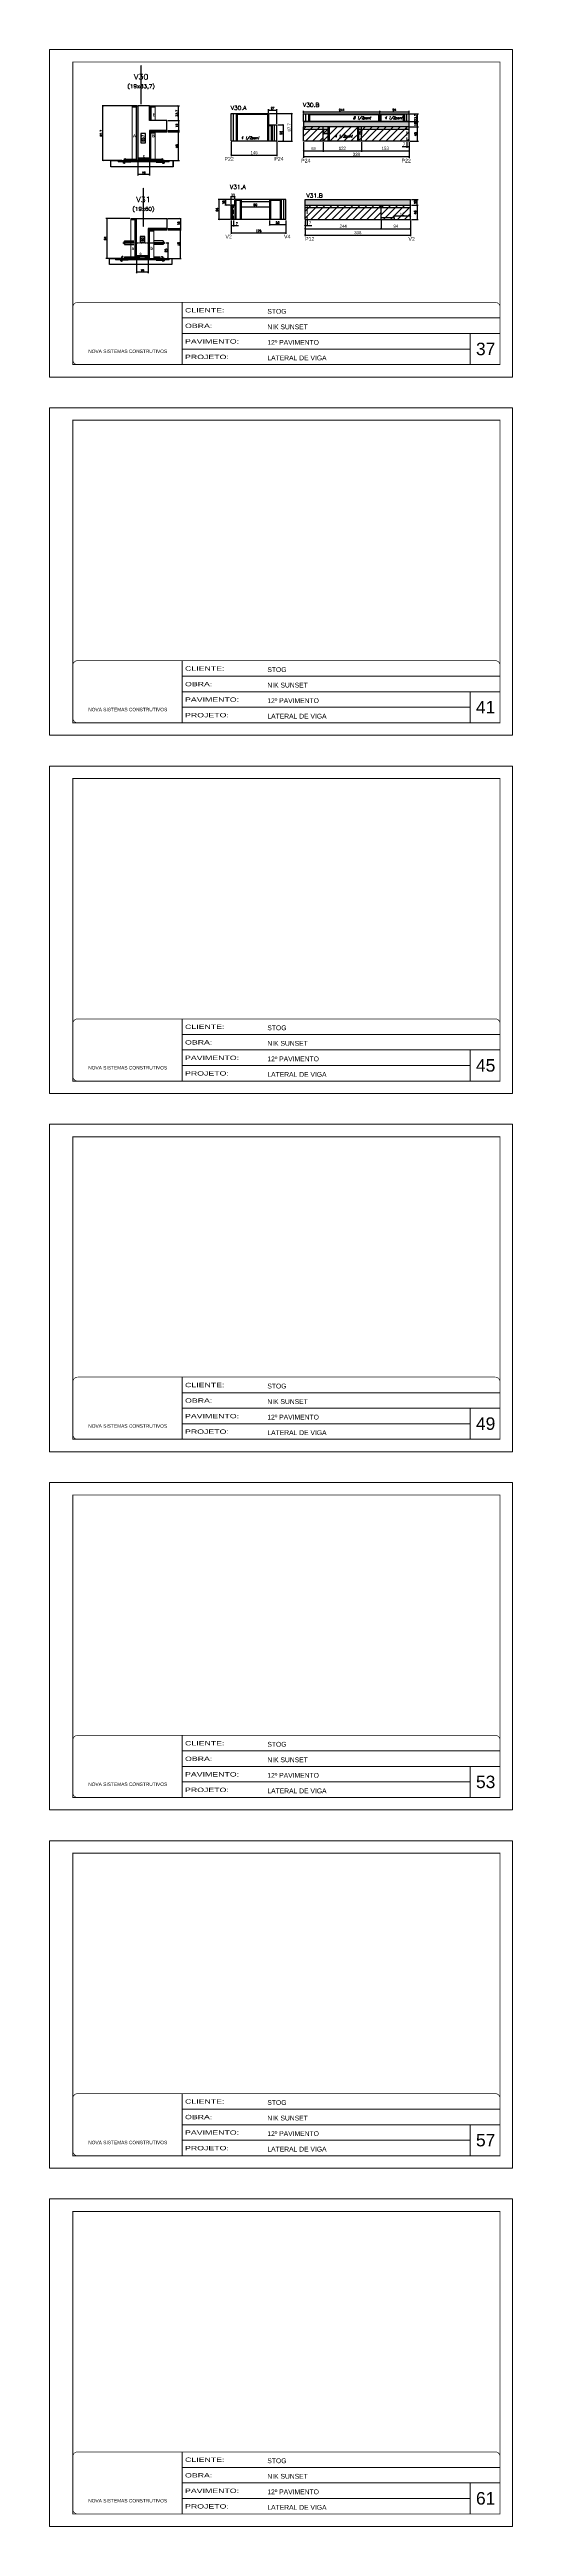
# Model space of a CAD drawing. Extents: x -10448 to -1189, y -11772 to 17235.
# Drawn here: x -10448 to -8963, y -1434 to 6507 of the extents above; entities that cross this region are included whole.
import ezdxf
from ezdxf.enums import TextEntityAlignment as Align

# ---------------------------------------------------------------- set-up
doc = ezdxf.new("R2010")
doc.units = 0
for name, pattern in [('CONTINUO', [0]), ('DASHED', [0.75, 0.5, -0.25]), ('HIDDEN', [0.375, 0.25, -0.125])]:
    doc.linetypes.add(name, pattern=pattern)
for name, color, linetype in [('5', 5, 'Continuous'), ('barrote', 251, 'Continuous'), ('COTA', 241, 'Continuous'), ('Cota Seção (2x)', 4, 'Continuous'), ('detalhes', 4, 'Continuous'), ('Painéis', 200, 'Continuous'), ('presilha', 1, 'Continuous'), ('Reaproveitamento', 251, 'Continuous'), ('SARR_2.2x7', 40, 'Continuous'), ('SARR_3.5x7', 81, 'Continuous'), ('TENSOR', 3, 'Continuous'), ('texto', 7, 'Continuous'), ('Texto de Titulo', 7, 'Continuous'), ('Texto Qtd Sarr', 242, 'Continuous')]:
    doc.layers.add(name, color=color, linetype=linetype)
for name, color, linetype, lineweight in [('CARIMBO', 255, 'Continuous', 9), ('CONCRETO', 251, 'Continuous', 25), ('Folhas', 255, 'Continuous', 9), ('Hachura', 251, 'Continuous', 9), ('Madeira', 126, 'Continuous', 18), ('Sarr 2.2x7', 40, 'Continuous', 9), ('SARRAFO DE PRESSAO', 251, 'DASHED', 9), ('SCO-___-LAJ', 2, 'Continuous', 0), ('Texto Seção', 7, 'Continuous', 15)]:
    doc.layers.add(name, color=color, linetype=linetype, lineweight=lineweight)
doc.styles.add('ARIAL', font='arial.ttf')
doc.styles.add('COTA TECNICA', font='techl___.ttf', dxfattribs={"height": 10})
doc.styles.add('COTA TECNICA-50', font='techl___.ttf', dxfattribs={"height": 9})
doc.styles.add('REGUA-120', font='ROMANS.shx', dxfattribs={"height": 15})
doc.styles.add('Romans', font='romans.shx')
doc.styles.get("Standard").update_dxf_attribs({"font": 'arial.ttf'})
doc.styles.add('TECNICA', font='techb___.ttf', dxfattribs={"height": 10})
doc.styles.add('Tecnologia', font='')
doc.styles.get('Tecnologia').set_extended_font_data('Forgotten Futurist')
doc.dimstyles.new('COTA PAINEL-50', dxfattribs={"dimtxt": 9, "dimasz": 3, "dimexe": 3, "dimexo": 3, "dimgap": 3, "dimtad": 1, "dimdec": 1, "dimzin": 12, "dimdsep": 46, "dimtxsty": 'COTA TECNICA-50', "dimblk1": 'OBLIQUE', "dimblk2": 'OBLIQUE', "dimsah": 1, "dimcen": 0.9, "dimclrd": 4, "dimclre": 4, "dimclrt": 240, "dimadec": 1, "dimazin": 3, "dimtfac": 1, "dimtdec": 1, "dimtmove": 0, "dimatfit": 3, "dimfxl": 1, "dimtolj": 1, "dimtzin": 12, "dimarcsym": 0})
doc.dimstyles.new('Cota Paínel', dxfattribs={"dimtxt": 7, "dimasz": 5, "dimexe": 3, "dimexo": 3, "dimgap": 3, "dimtad": 1, "dimdec": 1, "dimzin": 12, "dimdsep": 46, "dimtxsty": 'Romans', "dimblk": 'ARCHTICK', "dimcen": 0, "dimclrd": 4, "dimclre": 4, "dimclrt": 1, "dimadec": 1, "dimazin": 3, "dimtfac": 1, "dimtdec": 1, "dimtmove": 0, "dimatfit": 3, "dimldrblk": 'OBLIQUE', "dimfxl": 1, "dimtolj": 1, "dimtzin": 12, "dimarcsym": 0})
doc.dimstyles.new('Cota Seção (2x)', dxfattribs={"dimtxt": 7, "dimasz": 5, "dimexe": 3, "dimexo": 3, "dimgap": 2, "dimtad": 3, "dimdec": 1, "dimlfac": 0.5, "dimzin": 12, "dimdsep": 46, "dimtxsty": 'Romans', "dimblk": 'ARCHTICK', "dimcen": 0, "dimclrd": 4, "dimclre": 4, "dimclrt": 1, "dimadec": 1, "dimazin": 3, "dimtfac": 1, "dimtdec": 1, "dimtmove": 0, "dimatfit": 3, "dimldrblk": 'OBLIQUE', "dimfxl": 1, "dimtolj": 1, "dimtzin": 12, "dimarcsym": 0})
doc.dimstyles.new('Cota Seção interna', dxfattribs={"dimtxt": 7, "dimasz": 6, "dimexe": 0.18, "dimexo": 2, "dimgap": -4, "dimtad": 3, "dimdec": 1, "dimlfac": 0.5, "dimzin": 12, "dimdsep": 46, "dimtxsty": 'Romans', "dimblk": 'ARCHTICK', "dimcen": 0.09, "dimse1": 1, "dimse2": 1, "dimsd1": 1, "dimsd2": 1, "dimclrd": 180, "dimclre": 5, "dimclrt": 1, "dimadec": 0, "dimazin": 3, "dimtfac": 1, "dimtdec": 1, "dimtofl": 0, "dimtmove": 0, "dimatfit": 3, "dimldrblk": 'ARCHTICK', "dimfxl": 1, "dimtolj": 1, "dimtzin": 0, "dimarcsym": 0})
doc.dimstyles.new('PAINEL', dxfattribs={"dimtxt": 10, "dimasz": 3, "dimexe": 3, "dimexo": 3, "dimgap": 3, "dimtad": 1, "dimdec": 1, "dimzin": 12, "dimdsep": 46, "dimtxsty": 'COTA TECNICA', "dimblk1": 'OBLIQUE', "dimblk2": 'OBLIQUE', "dimsah": 1, "dimcen": 0.9, "dimclrd": 4, "dimclre": 4, "dimclrt": 240, "dimadec": 1, "dimazin": 3, "dimtfac": 1, "dimtdec": 1, "dimtmove": 0, "dimatfit": 3, "dimfxl": 1, "dimtolj": 1, "dimtzin": 12, "dimarcsym": 0})
pattern_1 = [(315, (12353.463, -2078.5386), (1.12253202, 1.12253202), [])]
pattern_2 = [(45, (-142698.861, -20632.741), (-11.2253202, 11.2253202), [])]
pattern_3 = [(315, (12404.4845, -2392.1212), (1.12253202, 1.12253202), [])]

# ---------------------------------------------------------------- blocks, each defined once
blk = doc.blocks.new('9999999999')
at = {"color": 30, "linetype": 'CONTINUO'}
for p, q in [((98564.6, 34230.2), (98564.6, 34429.4)), ((98564.6, 34379.6), (99584, 34379.6)), ((98564.6, 34329.8), (99488, 34329.8)), ((99584, 34329.8), (99488, 34329.8)), ((99488, 34329.8), (99488, 34230.2)), ((98564.6, 34280), (99488, 34280))]:
    blk.add_line(p, q, dxfattribs=at)
at = {"color": 30, "linetype": 'CONTINUO', "const_width": 2}
blk.add_lwpolyline([(99584, 34230.2), (99584, 34414.4, 0.414214), (99569, 34429.4), (98229, 34429.4, 0.414214), (98214, 34414.4), (98214, 34245.2, 0.414214), (98229, 34230.2), (99584, 34230.2)], format="xyb", dxfattribs=at)
at = {"layer": 'Folhas'}
blk.add_lwpolyline([(98139, 34190.2), (99624, 34190.2), (99624, 35240.2), (98139, 35240.2)], close=True, dxfattribs=at)
at = {"layer": 'Folhas', "color": 30, "const_width": 3}
blk.add_lwpolyline([(98214, 34230.2), (99584, 34230.2), (99584, 35200.2), (98214, 35200.2)], close=True, dxfattribs=at)
at = {"color": 7, "linetype": 'Continuous', "ltscale": 5, "style": 'ARIAL'}
for s, height, p in [('STOG', 15.48, (98837.7, 34393.1)), ('12º PAVIMENTO', 15.483, (98837.7, 34293.5)), ('NIK SUNSET', 15.48, (98837.7, 34343.3)), ('NOVA SISTEMAS CONSTRUTIVOS', 11.059, (98263.2, 34267.2)), ('LATERAL DE VIGA', 15.483, (98837.7, 34243.7))]:
    blk.add_text(s, height=height, dxfattribs=at).set_placement(p)
at = {"layer": 'Folhas', "color": 7, "style": 'Tecnologia', "width": 1.5}
for s, p in [('CLIENTE:', (98573.7, 34397.2)), ('OBRA:', (98573.7, 34347.3)), ('PAVIMENTO:', (98573.7, 34297.5)), ('PROJETO:', (98573.7, 34247.7))]:
    blk.add_text(s, height=14, dxfattribs=at).set_placement(p)
blk = doc.blocks.new('_ArchTick')
at = {"color": 0, "linetype": 'ByBlock', "const_width": 0.15}
blk.add_lwpolyline([(-0.5, -0.5), (0.5, 0.5)], dxfattribs=at)
blk = doc.blocks.new('*D1068')
at = {"layer": 'COTA', "color": 4, "lineweight": -2, "transparency": 16777216}
for p, q in [((-10068.9, 6243.1), (-10031.3, 6243.1)), ((-10034.3, 6151.1), (-10034.3, 6243.1)), ((-10086.5, 6151.1), (-10031.3, 6151.1))]:
    blk.add_line(p, q, dxfattribs=at)
at = {"layer": 'Defpoints', "color": 0, "transparency": 16777216}
for p in [(-10071.9, 6243.1), (-10034.3, 6243.1), (-10089.5, 6151.1)]:
    blk.add_point(p, dxfattribs=at)
at = {"layer": 'COTA', "color": 4, "lineweight": -2, "transparency": 16777216, "xscale": 5, "yscale": 5, "zscale": 5}
for p, rotation in [((-10034.3, 6243.1), 90), ((-10034.3, 6151.1), 270)]:
    blk.add_blockref('_ArchTick', p, dxfattribs=dict(at, rotation=rotation))
at = {"layer": 'COTA', "color": 1, "transparency": 16777216, "insert": (-10039.8, 6197.1), "char_height": 7, "attachment_point": 5, "rotation": 90, "style": 'Romans'}
blk.add_mtext('\\A1;46', dxfattribs=at)
blk = doc.blocks.new('_Oblique')
at = {"color": 0, "linetype": 'ByBlock', "lineweight": -2}
blk.add_line((-0.5, -0.5), (0.5, 0.5), dxfattribs=at)
blk = doc.blocks.new('*D1069')
at = {"layer": 'COTA', "color": 4, "lineweight": -2, "transparency": 16777216}
for p, q in [((-10068.9, 6279.1), (-10031.3, 6279.1)), ((-10034.3, 6279.1), (-10034.3, 6247.1)), ((-10068.9, 6247.1), (-10031.3, 6247.1))]:
    blk.add_line(p, q, dxfattribs=at)
at = {"layer": 'Defpoints', "color": 0, "transparency": 16777216}
for p in [(-10071.9, 6279.1), (-10071.9, 6247.1), (-10034.3, 6247.1)]:
    blk.add_point(p, dxfattribs=at)
at = {"layer": 'COTA', "color": 4, "lineweight": -2, "transparency": 16777216, "xscale": 5, "yscale": 5, "zscale": 5}
for p, rotation in [((-10034.3, 6279.1), 90), ((-10034.3, 6247.1), 270)]:
    blk.add_blockref('_ArchTick', p, dxfattribs=dict(at, rotation=rotation))
at = {"layer": 'COTA', "color": 1, "transparency": 16777216, "insert": (-10039.8, 6263.1), "char_height": 7, "attachment_point": 5, "rotation": 90, "style": 'Romans'}
blk.add_mtext('\\A1;16', dxfattribs=at)
blk = doc.blocks.new('*D1070')
at = {"layer": 'COTA', "color": 4, "lineweight": -2, "transparency": 16777216}
for p, q in [((-10168.5, 6326.5), (-10279.8, 6326.5)), ((-10276.8, 6151.1), (-10276.8, 6326.5)), ((-10216.1, 6151.1), (-10279.8, 6151.1))]:
    blk.add_line(p, q, dxfattribs=at)
at = {"layer": 'Defpoints', "color": 0, "transparency": 16777216}
for p in [(-10276.8, 6326.5), (-10165.5, 6326.5), (-10213.1, 6151.1)]:
    blk.add_point(p, dxfattribs=at)
at = {"layer": 'COTA', "color": 4, "lineweight": -2, "transparency": 16777216, "xscale": 5, "yscale": 5, "zscale": 5}
for p, rotation in [((-10276.8, 6326.5), 90), ((-10276.8, 6151.1), 270)]:
    blk.add_blockref('_ArchTick', p, dxfattribs=dict(at, rotation=rotation))
at = {"layer": 'COTA', "color": 1, "transparency": 16777216, "insert": (-10282.3, 6238.8), "char_height": 7, "attachment_point": 5, "rotation": 90, "style": 'Romans'}
blk.add_mtext('\\A1;87.7', dxfattribs=at)
blk = doc.blocks.new('*D1071')
at = {"layer": 'Cota Seção (2x)', "color": 180, "lineweight": -2, "transparency": 16777216}
for p, q in [((-10140.8, 6237.7), (-10155.8, 6237.7)), ((-10155.8, 6237.7), (-10155.8, 6208.4)), ((-10155.8, 6208.4), (-10140.8, 6208.4)), ((-10140.8, 6208.4), (-10140.8, 6237.7))]:
    blk.add_line(p, q, dxfattribs=at)
at = {"layer": 'Defpoints', "color": 0, "transparency": 16777216}
for p in [(-10165.5, 6326.5), (-10136.8, 6326.5), (-10165.5, 6159.1)]:
    blk.add_point(p, dxfattribs=at)
at = {"layer": 'Cota Seção (2x)', "color": 1, "transparency": 16777216, "insert": (-10148.3, 6223.1), "char_height": 7, "attachment_point": 5, "rotation": 90, "style": 'Romans'}
blk.add_mtext('\\A1;83.7', dxfattribs=at)
blk = doc.blocks.new('PRESILHA METÁLICA 1')
at = {"layer": 'presilha'}
for p, q in [((0, 13), (6, 13)), ((0, 13), (0, 0)), ((6, 0), (0, 0)), ((6, 15), (7, 15)), ((6, -3), (6, 15)), ((6, 13), (6, 0)), ((7, 11), (7, 20)), ((7, 15), (7, -3)), ((38, 4), (7, 4)), ((12, 21), (9, 21)), ((9, 12), (9, 19)), ((12, 19), (10, 19)), ((38, 11), (10, 11)), ((12, 21), (12, 19)), ((38, 11), (38, 4)), ((7, -3), (6, -3))]:
    blk.add_line(p, q, dxfattribs=at)
for centre, radius, start, end in [((9, 20), 1.14, 90, 180), ((10, 19), 0.57, 90, 180), ((10, 12), 0.57, 180, 270)]:
    blk.add_arc(centre, radius, start, end, dxfattribs=at)
blk = doc.blocks.new('*D1072')
at = {"layer": 'COTA', "color": 4, "lineweight": -2, "transparency": 16777216}
for p, q in [((-10165.5, 6148.1), (-10165.5, 6103.4)), ((-10127.5, 6148.1), (-10127.5, 6103.4)), ((-10127.5, 6106.4), (-10165.5, 6106.4))]:
    blk.add_line(p, q, dxfattribs=at)
at = {"layer": 'Defpoints', "color": 0, "transparency": 16777216}
for p in [(-10165.5, 6151.1), (-10127.5, 6151.1), (-10165.5, 6106.4)]:
    blk.add_point(p, dxfattribs=at)
at = {"layer": 'COTA', "color": 4, "lineweight": -2, "transparency": 16777216, "xscale": 5, "yscale": 5, "zscale": 5, "rotation": 180}
blk.add_blockref('_ArchTick', (-10165.5, 6106.4), dxfattribs=at)
at = {"layer": 'COTA', "color": 4, "lineweight": -2, "transparency": 16777216, "xscale": 5, "yscale": 5, "zscale": 5}
blk.add_blockref('_ArchTick', (-10127.5, 6106.4), dxfattribs=at)
at = {"layer": 'COTA', "color": 1, "transparency": 16777216, "insert": (-10146.5, 6111.9), "char_height": 7, "attachment_point": 5, "style": 'Romans'}
blk.add_mtext('\\A1;19', dxfattribs=at)
blk = doc.blocks.new('*D1073')
at = {"layer": 'COTA', "color": 4, "lineweight": -2, "transparency": 16777216}
for p, q in [((-10120.5, 6326.5), (-10031.3, 6326.5)), ((-10068.9, 6279.1), (-10031.3, 6279.1)), ((-10034.3, 6279.1), (-10034.3, 6326.5))]:
    blk.add_line(p, q, dxfattribs=at)
at = {"layer": 'Defpoints', "color": 0, "transparency": 16777216}
for p in [(-10123.5, 6326.5), (-10071.9, 6279.1), (-10034.3, 6326.5)]:
    blk.add_point(p, dxfattribs=at)
at = {"layer": 'COTA', "color": 4, "lineweight": -2, "transparency": 16777216, "xscale": 5, "yscale": 5, "zscale": 5}
for p, rotation in [((-10034.3, 6326.5), 90), ((-10034.3, 6279.1), 270)]:
    blk.add_blockref('_ArchTick', p, dxfattribs=dict(at, rotation=rotation))
at = {"layer": 'COTA', "color": 1, "transparency": 16777216, "insert": (-10039.8, 6302.8), "char_height": 7, "attachment_point": 5, "rotation": 90, "style": 'Romans'}
blk.add_mtext('\\A1;23.7', dxfattribs=at)
blk = doc.blocks.new('titulo1')
at = {"layer": 'Defpoints', "color": 252, "linetype": 'HIDDEN', "ltscale": 2}
blk.add_line((0, 0), (0, 125), dxfattribs=at)
at = {"layer": 'Defpoints', "style": 'Romans', "oblique": 15}
blk.add_attdef('FOLHA', text='', height=10, dxfattribs=at).set_placement((0, 15.6), align=Align.MIDDLE_CENTER)
at = {"layer": 'Texto Qtd Sarr', "color": 3, "style": 'Romans', "oblique": 15}
for tag, height, p in [('TITULO', 17, (0, 71.4)), ('SEÇÃO', 12, (0, 41.5))]:
    blk.add_attdef(tag, text='', height=height, dxfattribs=at).set_placement(p, align=Align.MIDDLE_CENTER)
blk = doc.blocks.new('*D1075')
at = {"layer": 'COTA', "color": 4, "linetype": 'ByBlock', "lineweight": -2, "transparency": 16777216}
for p, q in [((-9865.1, 6210.8), (-9865.1, 6165.4)), ((-9719.1, 6210.8), (-9719.1, 6165.4)), ((-9865.1, 6168.4), (-9719.1, 6168.4))]:
    blk.add_line(p, q, dxfattribs=at)
at = {"layer": 'Defpoints', "color": 0, "linetype": 'ByBlock', "transparency": 16777216}
for p in [(-9865.1, 6213.8), (-9719.1, 6213.8), (-9719.1, 6168.4)]:
    blk.add_point(p, dxfattribs=at)
at = {"layer": 'COTA', "color": 4, "linetype": 'ByBlock', "lineweight": -2, "transparency": 16777216, "xscale": 3, "yscale": 3, "zscale": 3, "rotation": 180}
blk.add_blockref('_Oblique', (-9865.1, 6168.4), dxfattribs=at)
at = {"layer": 'COTA', "color": 4, "linetype": 'ByBlock', "lineweight": -2, "transparency": 16777216, "xscale": 3, "yscale": 3, "zscale": 3}
blk.add_blockref('_Oblique', (-9719.1, 6168.4), dxfattribs=at)
at = {"layer": 'COTA', "color": 240, "linetype": 'ByBlock', "transparency": 16777216, "insert": (-9792.1, 6176.5), "char_height": 10, "attachment_point": 5, "style": 'COTA TECNICA'}
blk.add_mtext('\\A1;146', dxfattribs=at)
blk = doc.blocks.new('*D1074')
at = {"layer": 'COTA', "color": 4, "linetype": 'ByBlock', "lineweight": -2, "transparency": 16777216}
for p, q in [((-9743.1, 6301.5), (-9668.6, 6301.5)), ((-9671.6, 6301.5), (-9671.6, 6213.8)), ((-9716.1, 6213.8), (-9668.6, 6213.8))]:
    blk.add_line(p, q, dxfattribs=at)
at = {"layer": 'Defpoints', "color": 0, "linetype": 'ByBlock', "transparency": 16777216}
for p in [(-9746.1, 6301.5), (-9719.1, 6213.8), (-9671.6, 6213.8)]:
    blk.add_point(p, dxfattribs=at)
at = {"layer": 'COTA', "color": 4, "linetype": 'ByBlock', "lineweight": -2, "transparency": 16777216, "xscale": 3, "yscale": 3, "zscale": 3}
for p, rotation in [((-9671.6, 6301.5), 90), ((-9671.6, 6213.8), 270)]:
    blk.add_blockref('_Oblique', p, dxfattribs=dict(at, rotation=rotation))
at = {"layer": 'COTA', "color": 240, "linetype": 'ByBlock', "transparency": 16777216, "insert": (-9679.7, 6257.7), "char_height": 10, "attachment_point": 5, "rotation": 90, "style": 'COTA TECNICA'}
blk.add_mtext('\\A1;87.7', dxfattribs=at)
blk = doc.blocks.new('*D1082')
at = {"layer": 'COTA', "color": 4, "linetype": 'ByBlock', "lineweight": -2, "transparency": 16777216}
for p, q in [((-9633.1, 6209.8), (-9633.1, 6159.8)), ((-9295.1, 6209.8), (-9295.1, 6159.8)), ((-9295.1, 6162.8), (-9633.1, 6162.8))]:
    blk.add_line(p, q, dxfattribs=at)
at = {"layer": 'Defpoints', "color": 0, "linetype": 'ByBlock', "transparency": 16777216}
for p in [(-9633.1, 6212.8), (-9295.1, 6212.8), (-9633.1, 6162.8)]:
    blk.add_point(p, dxfattribs=at)
at = {"layer": 'COTA', "color": 4, "linetype": 'ByBlock', "lineweight": -2, "transparency": 16777216, "xscale": 3, "yscale": 3, "zscale": 3, "rotation": 180}
blk.add_blockref('_Oblique', (-9633.1, 6162.8), dxfattribs=at)
at = {"layer": 'COTA', "color": 4, "linetype": 'ByBlock', "lineweight": -2, "transparency": 16777216, "xscale": 3, "yscale": 3, "zscale": 3}
blk.add_blockref('_Oblique', (-9295.1, 6162.8), dxfattribs=at)
at = {"layer": 'COTA', "color": 240, "linetype": 'ByBlock', "transparency": 16777216, "insert": (-9464.1, 6171), "char_height": 10, "attachment_point": 5, "style": 'COTA TECNICA'}
blk.add_mtext('\\A1;338', dxfattribs=at)
blk = doc.blocks.new('*D1083')
at = {"layer": 'COTA', "color": 4, "lineweight": -2, "transparency": 16777216}
for p, q in [((-9292.1, 6258.8), (-9265.1, 6258.8)), ((-9292.1, 6212.8), (-9265.1, 6212.8)), ((-9268.1, 6212.8), (-9268.1, 6258.8))]:
    blk.add_line(p, q, dxfattribs=at)
at = {"layer": 'Defpoints', "color": 0, "transparency": 16777216}
for p in [(-9295.1, 6258.8), (-9295.1, 6212.8), (-9268.1, 6258.8)]:
    blk.add_point(p, dxfattribs=at)
at = {"layer": 'COTA', "color": 4, "lineweight": -2, "transparency": 16777216, "xscale": 5, "yscale": 5, "zscale": 5}
for p, rotation in [((-9268.1, 6258.8), 90), ((-9268.1, 6212.8), 270)]:
    blk.add_blockref('_ArchTick', p, dxfattribs=dict(at, rotation=rotation))
at = {"layer": 'COTA', "color": 1, "transparency": 16777216, "insert": (-9274.6, 6235.8), "char_height": 7, "attachment_point": 5, "rotation": 90, "style": 'Romans'}
blk.add_mtext('\\A1;46', dxfattribs=at)
blk = doc.blocks.new('*D1084')
at = {"layer": 'COTA', "color": 4, "lineweight": -2, "transparency": 16777216}
for p, q in [((-9292.1, 6276.8), (-9265.1, 6276.8)), ((-9268.1, 6258.8), (-9268.1, 6276.8)), ((-9292.1, 6258.8), (-9265.1, 6258.8))]:
    blk.add_line(p, q, dxfattribs=at)
at = {"layer": 'Defpoints', "color": 0, "transparency": 16777216}
for p in [(-9295.1, 6276.8), (-9268.1, 6276.8), (-9295.1, 6258.8)]:
    blk.add_point(p, dxfattribs=at)
at = {"layer": 'COTA', "color": 4, "lineweight": -2, "transparency": 16777216, "xscale": 5, "yscale": 5, "zscale": 5}
for p, rotation in [((-9268.1, 6276.8), 90), ((-9268.1, 6258.8), 270)]:
    blk.add_blockref('_ArchTick', p, dxfattribs=dict(at, rotation=rotation))
at = {"layer": 'COTA', "color": 1, "transparency": 16777216, "insert": (-9274.6, 6267.8), "char_height": 7, "attachment_point": 5, "rotation": 90, "style": 'Romans'}
blk.add_mtext('\\A1;18', dxfattribs=at)
blk = doc.blocks.new('*D1079')
at = {"layer": 'COTA', "color": 4, "linetype": 'ByBlock', "lineweight": -2, "transparency": 16777216}
for p, q in [((-9457.1, 6248.8), (-9457.1, 6234.3)), ((-9457.1, 6237.3), (-9448.1, 6237.3)), ((-9448.1, 6248.8), (-9448.1, 6234.3))]:
    blk.add_line(p, q, dxfattribs=at)
at = {"layer": 'Defpoints', "color": 0, "linetype": 'ByBlock', "transparency": 16777216}
for p in [(-9457.1, 6251.8), (-9448.1, 6251.8), (-9448.1, 6237.3)]:
    blk.add_point(p, dxfattribs=at)
at = {"layer": 'COTA', "color": 4, "linetype": 'ByBlock', "lineweight": -2, "transparency": 16777216, "xscale": 3, "yscale": 3, "zscale": 3, "rotation": 180}
blk.add_blockref('_Oblique', (-9457.1, 6237.3), dxfattribs=at)
at = {"layer": 'COTA', "color": 4, "linetype": 'ByBlock', "lineweight": -2, "transparency": 16777216, "xscale": 3, "yscale": 3, "zscale": 3}
blk.add_blockref('_Oblique', (-9448.1, 6237.3), dxfattribs=at)
at = {"layer": 'COTA', "color": 240, "linetype": 'ByBlock', "transparency": 16777216, "insert": (-9452.6, 6245.4), "char_height": 10, "attachment_point": 5, "style": 'COTA TECNICA'}
blk.add_mtext('\\A1;9', dxfattribs=at)
blk = doc.blocks.new('*D1080')
at = {"layer": 'COTA', "color": 4, "linetype": 'ByBlock', "lineweight": -2, "transparency": 16777216}
for p, q in [((-9302.1, 6195.2), (-9316.8, 6195.2)), ((-9302.1, 6209.8), (-9302.1, 6192.2)), ((-9295.1, 6195.2), (-9302.1, 6195.2)), ((-9295.1, 6209.8), (-9295.1, 6192.2))]:
    blk.add_line(p, q, dxfattribs=at)
at = {"layer": 'Defpoints', "color": 0, "linetype": 'ByBlock', "transparency": 16777216}
for p in [(-9302.1, 6212.8), (-9302.1, 6195.2), (-9295.1, 6212.8)]:
    blk.add_point(p, dxfattribs=at)
at = {"layer": 'COTA', "color": 4, "linetype": 'ByBlock', "lineweight": -2, "transparency": 16777216, "xscale": 3, "yscale": 3, "zscale": 3, "rotation": 180}
blk.add_blockref('_Oblique', (-9302.1, 6195.2), dxfattribs=at)
at = {"layer": 'COTA', "color": 4, "linetype": 'ByBlock', "lineweight": -2, "transparency": 16777216, "xscale": 3, "yscale": 3, "zscale": 3}
blk.add_blockref('_Oblique', (-9295.1, 6195.2), dxfattribs=at)
at = {"layer": 'COTA', "color": 240, "linetype": 'ByBlock', "transparency": 16777216, "insert": (-9311, 6203.3), "char_height": 10, "attachment_point": 5, "style": 'COTA TECNICA'}
blk.add_mtext('\\A1;7', dxfattribs=at)
blk = doc.blocks.new('*D1081')
at = {"layer": 'COTA', "color": 4, "linetype": 'ByBlock', "lineweight": -2, "transparency": 16777216}
for p, q in [((-9570.1, 6248.8), (-9570.1, 6234.3)), ((-9555.1, 6237.3), (-9570.1, 6237.3)), ((-9555.1, 6248.8), (-9555.1, 6234.3))]:
    blk.add_line(p, q, dxfattribs=at)
at = {"layer": 'Defpoints', "color": 0, "linetype": 'ByBlock', "transparency": 16777216}
for p in [(-9570.1, 6251.8), (-9570.1, 6237.3), (-9555.1, 6251.8)]:
    blk.add_point(p, dxfattribs=at)
at = {"layer": 'COTA', "color": 4, "linetype": 'ByBlock', "lineweight": -2, "transparency": 16777216, "xscale": 3, "yscale": 3, "zscale": 3, "rotation": 180}
blk.add_blockref('_Oblique', (-9570.1, 6237.3), dxfattribs=at)
at = {"layer": 'COTA', "color": 4, "linetype": 'ByBlock', "lineweight": -2, "transparency": 16777216, "xscale": 3, "yscale": 3, "zscale": 3}
blk.add_blockref('_Oblique', (-9555.1, 6237.3), dxfattribs=at)
at = {"layer": 'COTA', "color": 240, "linetype": 'ByBlock', "transparency": 16777216, "insert": (-9562.6, 6244.9), "char_height": 9, "attachment_point": 5, "style": 'COTA TECNICA-50'}
blk.add_mtext('\\A1;15', dxfattribs=at)
blk = doc.blocks.new('*D1076')
at = {"layer": 'COTA', "color": 4, "linetype": 'ByBlock', "lineweight": -2, "transparency": 16777216}
for p, q in [((-9570.1, 6209.8), (-9570.1, 6179.3)), ((-9448.1, 6209.8), (-9448.1, 6179.3)), ((-9570.1, 6182.3), (-9448.1, 6182.3))]:
    blk.add_line(p, q, dxfattribs=at)
at = {"layer": 'Defpoints', "color": 0, "linetype": 'ByBlock', "transparency": 16777216}
for p in [(-9570.1, 6212.8), (-9448.1, 6212.8), (-9448.1, 6182.3)]:
    blk.add_point(p, dxfattribs=at)
at = {"layer": 'COTA', "color": 4, "linetype": 'ByBlock', "lineweight": -2, "transparency": 16777216, "xscale": 3, "yscale": 3, "zscale": 3, "rotation": 180}
blk.add_blockref('_Oblique', (-9570.1, 6182.3), dxfattribs=at)
at = {"layer": 'COTA', "color": 4, "linetype": 'ByBlock', "lineweight": -2, "transparency": 16777216, "xscale": 3, "yscale": 3, "zscale": 3}
blk.add_blockref('_Oblique', (-9448.1, 6182.3), dxfattribs=at)
at = {"layer": 'COTA', "color": 240, "linetype": 'ByBlock', "transparency": 16777216, "insert": (-9509.1, 6190.4), "char_height": 10, "attachment_point": 5, "style": 'COTA TECNICA'}
blk.add_mtext('\\A1;122', dxfattribs=at)
blk = doc.blocks.new('*D1077')
at = {"layer": 'COTA', "color": 4, "linetype": 'ByBlock', "lineweight": -2, "transparency": 16777216}
for p, q in [((-9448.1, 6209.8), (-9448.1, 6179.3)), ((-9295.1, 6209.8), (-9295.1, 6179.3)), ((-9448.1, 6182.3), (-9295.1, 6182.3))]:
    blk.add_line(p, q, dxfattribs=at)
at = {"layer": 'Defpoints', "color": 0, "linetype": 'ByBlock', "transparency": 16777216}
for p in [(-9448.1, 6212.8), (-9295.1, 6212.8), (-9295.1, 6182.3)]:
    blk.add_point(p, dxfattribs=at)
at = {"layer": 'COTA', "color": 4, "linetype": 'ByBlock', "lineweight": -2, "transparency": 16777216, "xscale": 3, "yscale": 3, "zscale": 3, "rotation": 180}
blk.add_blockref('_Oblique', (-9448.1, 6182.3), dxfattribs=at)
at = {"layer": 'COTA', "color": 4, "linetype": 'ByBlock', "lineweight": -2, "transparency": 16777216, "xscale": 3, "yscale": 3, "zscale": 3}
blk.add_blockref('_Oblique', (-9295.1, 6182.3), dxfattribs=at)
at = {"layer": 'COTA', "color": 240, "linetype": 'ByBlock', "transparency": 16777216, "insert": (-9371.6, 6190.5), "char_height": 10, "attachment_point": 5, "style": 'COTA TECNICA'}
blk.add_mtext('\\A1;153', dxfattribs=at)
blk = doc.blocks.new('*D1078')
at = {"layer": 'COTA', "color": 4, "linetype": 'ByBlock', "lineweight": -2, "transparency": 16777216}
for p, q in [((-9633.1, 6209.8), (-9633.1, 6179.3)), ((-9570.1, 6209.8), (-9570.1, 6179.3)), ((-9633.1, 6182.3), (-9570.1, 6182.3))]:
    blk.add_line(p, q, dxfattribs=at)
at = {"layer": 'Defpoints', "color": 0, "linetype": 'ByBlock', "transparency": 16777216}
for p in [(-9633.1, 6212.8), (-9570.1, 6212.8), (-9570.1, 6182.3)]:
    blk.add_point(p, dxfattribs=at)
at = {"layer": 'COTA', "color": 4, "linetype": 'ByBlock', "lineweight": -2, "transparency": 16777216, "xscale": 3, "yscale": 3, "zscale": 3, "rotation": 180}
blk.add_blockref('_Oblique', (-9633.1, 6182.3), dxfattribs=at)
at = {"layer": 'COTA', "color": 4, "linetype": 'ByBlock', "lineweight": -2, "transparency": 16777216, "xscale": 3, "yscale": 3, "zscale": 3}
blk.add_blockref('_Oblique', (-9570.1, 6182.3), dxfattribs=at)
at = {"layer": 'COTA', "color": 240, "linetype": 'ByBlock', "transparency": 16777216, "insert": (-9601.6, 6190), "char_height": 9, "attachment_point": 5, "style": 'COTA TECNICA-50'}
blk.add_mtext('\\A1;63', dxfattribs=at)
blk = doc.blocks.new('*D1085')
at = {"layer": 'COTA', "color": 4, "lineweight": -2, "transparency": 16777216}
for p, q in [((-9292.1, 6300.5), (-9265.1, 6300.5)), ((-9292.1, 6276.8), (-9265.1, 6276.8)), ((-9268.1, 6276.8), (-9268.1, 6300.5))]:
    blk.add_line(p, q, dxfattribs=at)
at = {"layer": 'Defpoints', "color": 0, "transparency": 16777216}
for p in [(-9295.1, 6300.5), (-9295.1, 6276.8), (-9268.1, 6300.5)]:
    blk.add_point(p, dxfattribs=at)
at = {"layer": 'COTA', "color": 4, "lineweight": -2, "transparency": 16777216, "xscale": 5, "yscale": 5, "zscale": 5}
for p, rotation in [((-9268.1, 6300.5), 90), ((-9268.1, 6276.8), 270)]:
    blk.add_blockref('_ArchTick', p, dxfattribs=dict(at, rotation=rotation))
at = {"layer": 'COTA', "color": 1, "transparency": 16777216, "insert": (-9274.6, 6288.6), "char_height": 7, "attachment_point": 5, "rotation": 90, "style": 'Romans'}
blk.add_mtext('\\A1;23.7', dxfattribs=at)
blk = doc.blocks.new('*D1086')
at = {"layer": 'COTA', "color": 4, "lineweight": -2, "transparency": 16777216}
for p, q in [((-9633.1, 6303.5), (-9633.1, 6310)), ((-9633.1, 6307), (-9389.1, 6307)), ((-9389.1, 6303.5), (-9389.1, 6310))]:
    blk.add_line(p, q, dxfattribs=at)
at = {"layer": 'Defpoints', "color": 0, "transparency": 16777216}
for p in [(-9633.1, 6300.5), (-9389.1, 6307), (-9389.1, 6300.5)]:
    blk.add_point(p, dxfattribs=at)
at = {"layer": 'COTA', "color": 4, "lineweight": -2, "transparency": 16777216, "xscale": 5, "yscale": 5, "zscale": 5, "rotation": 180}
blk.add_blockref('_ArchTick', (-9633.1, 6307), dxfattribs=at)
at = {"layer": 'COTA', "color": 4, "lineweight": -2, "transparency": 16777216, "xscale": 5, "yscale": 5, "zscale": 5}
blk.add_blockref('_ArchTick', (-9389.1, 6307), dxfattribs=at)
at = {"layer": 'COTA', "color": 1, "transparency": 16777216, "insert": (-9511.1, 6313.5), "char_height": 7, "attachment_point": 5, "style": 'Romans'}
blk.add_mtext('\\A1;244', dxfattribs=at)
blk = doc.blocks.new('*D1087')
at = {"layer": 'COTA', "color": 4, "lineweight": -2, "transparency": 16777216}
for p, q in [((-9389.1, 6303.5), (-9389.1, 6310)), ((-9389.1, 6307), (-9295.1, 6307)), ((-9295.1, 6303.5), (-9295.1, 6310))]:
    blk.add_line(p, q, dxfattribs=at)
at = {"layer": 'Defpoints', "color": 0, "transparency": 16777216}
for p in [(-9389.1, 6300.5), (-9295.1, 6307), (-9295.1, 6300.5)]:
    blk.add_point(p, dxfattribs=at)
at = {"layer": 'COTA', "color": 4, "lineweight": -2, "transparency": 16777216, "xscale": 5, "yscale": 5, "zscale": 5, "rotation": 180}
blk.add_blockref('_ArchTick', (-9389.1, 6307), dxfattribs=at)
at = {"layer": 'COTA', "color": 4, "lineweight": -2, "transparency": 16777216, "xscale": 5, "yscale": 5, "zscale": 5}
blk.add_blockref('_ArchTick', (-9295.1, 6307), dxfattribs=at)
at = {"layer": 'COTA', "color": 1, "transparency": 16777216, "insert": (-9342.1, 6313.5), "char_height": 7, "attachment_point": 5, "style": 'Romans'}
blk.add_mtext('\\A1;94', dxfattribs=at)
blk = doc.blocks.new('*D1090')
at = {"layer": 'COTA', "color": 4, "lineweight": -2, "transparency": 16777216}
for p, q in [((-9865.1, 5958.8), (-9865.1, 5915.9)), ((-9690.1, 5958.8), (-9690.1, 5915.9)), ((-9865.1, 5918.9), (-9690.1, 5918.9))]:
    blk.add_line(p, q, dxfattribs=at)
at = {"layer": 'Defpoints', "color": 0, "transparency": 16777216}
for p in [(-9865.1, 5961.8), (-9690.1, 5961.8), (-9690.1, 5918.9)]:
    blk.add_point(p, dxfattribs=at)
at = {"layer": 'COTA', "color": 4, "lineweight": -2, "transparency": 16777216, "xscale": 5, "yscale": 5, "zscale": 5, "rotation": 180}
blk.add_blockref('_ArchTick', (-9865.1, 5918.9), dxfattribs=at)
at = {"layer": 'COTA', "color": 4, "lineweight": -2, "transparency": 16777216, "xscale": 5, "yscale": 5, "zscale": 5}
blk.add_blockref('_ArchTick', (-9690.1, 5918.9), dxfattribs=at)
at = {"layer": 'COTA', "color": 1, "transparency": 16777216, "insert": (-9777.6, 5925.4), "char_height": 7, "attachment_point": 5, "style": 'Romans'}
blk.add_mtext('\\A1;175', dxfattribs=at)
blk = doc.blocks.new('*D1091')
at = {"layer": 'COTA', "color": 4, "lineweight": -2, "transparency": 16777216}
for p, q in [((-9865.1, 5958.8), (-9865.1, 5939.6)), ((-9858.1, 5958.8), (-9858.1, 5939.6)), ((-9865.1, 5942.6), (-9858.1, 5942.6)), ((-9858.1, 5942.6), (-9842.4, 5942.6))]:
    blk.add_line(p, q, dxfattribs=at)
at = {"layer": 'Defpoints', "color": 0, "transparency": 16777216}
for p in [(-9865.1, 5961.8), (-9858.1, 5961.8), (-9858.1, 5942.6)]:
    blk.add_point(p, dxfattribs=at)
at = {"layer": 'COTA', "color": 4, "lineweight": -2, "transparency": 16777216, "xscale": 5, "yscale": 5, "zscale": 5, "rotation": 180}
blk.add_blockref('_ArchTick', (-9865.1, 5942.6), dxfattribs=at)
at = {"layer": 'COTA', "color": 4, "lineweight": -2, "transparency": 16777216, "xscale": 5, "yscale": 5, "zscale": 5}
blk.add_blockref('_ArchTick', (-9858.1, 5942.6), dxfattribs=at)
at = {"layer": 'COTA', "color": 1, "transparency": 16777216, "insert": (-9847.8, 5949.1), "char_height": 7, "attachment_point": 5, "style": 'Romans'}
blk.add_mtext('\\A1;7', dxfattribs=at)
blk = doc.blocks.new('*D1092')
at = {"layer": 'COTA', "color": 4, "lineweight": -2, "transparency": 16777216}
for p, q in [((-9865.1, 6010.8), (-9865.1, 6037.4)), ((-9854.1, 6028.8), (-9854.1, 6037.4)), ((-9854.1, 6034.4), (-9865.1, 6034.4))]:
    blk.add_line(p, q, dxfattribs=at)
at = {"layer": 'Defpoints', "color": 0, "transparency": 16777216}
for p in [(-9865.1, 6034.4), (-9865.1, 6007.8), (-9854.1, 6025.8)]:
    blk.add_point(p, dxfattribs=at)
at = {"layer": 'COTA', "color": 4, "lineweight": -2, "transparency": 16777216, "xscale": 5, "yscale": 5, "zscale": 5, "rotation": 180}
blk.add_blockref('_ArchTick', (-9865.1, 6034.4), dxfattribs=at)
at = {"layer": 'COTA', "color": 4, "lineweight": -2, "transparency": 16777216, "xscale": 5, "yscale": 5, "zscale": 5}
blk.add_blockref('_ArchTick', (-9854.1, 6034.4), dxfattribs=at)
at = {"layer": 'COTA', "color": 1, "transparency": 16777216, "insert": (-9859.6, 6040.9), "char_height": 7, "attachment_point": 5, "style": 'Romans'}
blk.add_mtext('\\A1;11', dxfattribs=at)
blk = doc.blocks.new('*D1088')
at = {"layer": 'COTA', "color": 4, "lineweight": -2, "transparency": 16777216}
for p, q in [((-9857.1, 6025.8), (-9907.6, 6025.8)), ((-9868.1, 5961.8), (-9907.6, 5961.8)), ((-9904.6, 5961.8), (-9904.6, 6025.8))]:
    blk.add_line(p, q, dxfattribs=at)
at = {"layer": 'Defpoints', "color": 0, "transparency": 16777216}
for p in [(-9904.6, 6025.8), (-9865.1, 5961.8), (-9854.1, 6025.8)]:
    blk.add_point(p, dxfattribs=at)
at = {"layer": 'COTA', "color": 4, "lineweight": -2, "transparency": 16777216, "xscale": 5, "yscale": 5, "zscale": 5}
for p, rotation in [((-9904.6, 6025.8), 90), ((-9904.6, 5961.8), 270)]:
    blk.add_blockref('_ArchTick', p, dxfattribs=dict(at, rotation=rotation))
at = {"layer": 'COTA', "color": 1, "transparency": 16777216, "insert": (-9911.1, 5993.8), "char_height": 7, "attachment_point": 5, "rotation": 90, "style": 'Romans'}
blk.add_mtext('\\A1;64', dxfattribs=at)
blk = doc.blocks.new('*D1089')
at = {"layer": 'COTA', "color": 4, "lineweight": -2, "transparency": 16777216}
for p, q in [((-9857.1, 6025.8), (-9886, 6025.8)), ((-9868.1, 6007.8), (-9886, 6007.8)), ((-9883, 6007.8), (-9883, 6025.8))]:
    blk.add_line(p, q, dxfattribs=at)
at = {"layer": 'Defpoints', "color": 0, "transparency": 16777216}
for p in [(-9883, 6025.8), (-9865.1, 6007.8), (-9854.1, 6025.8)]:
    blk.add_point(p, dxfattribs=at)
at = {"layer": 'COTA', "color": 4, "lineweight": -2, "transparency": 16777216, "xscale": 5, "yscale": 5, "zscale": 5}
for p, rotation in [((-9883, 6025.8), 90), ((-9883, 6007.8), 270)]:
    blk.add_blockref('_ArchTick', p, dxfattribs=dict(at, rotation=rotation))
at = {"layer": 'COTA', "color": 1, "transparency": 16777216, "insert": (-9889.5, 6016.8), "char_height": 7, "attachment_point": 5, "rotation": 90, "style": 'Romans'}
blk.add_mtext('\\A1;18', dxfattribs=at)
blk = doc.blocks.new('*D1093')
at = {"layer": 'COTA', "color": 4, "lineweight": -2, "transparency": 16777216}
for p, q in [((-9833.1, 6015.8), (-9833.1, 5999.6)), ((-9833.1, 6002.6), (-9743.1, 6002.6)), ((-9743.1, 6015.8), (-9743.1, 5999.6))]:
    blk.add_line(p, q, dxfattribs=at)
at = {"layer": 'Defpoints', "color": 0, "transparency": 16777216}
for p in [(-9833.1, 6018.8), (-9743.1, 6018.8), (-9743.1, 6002.6)]:
    blk.add_point(p, dxfattribs=at)
at = {"layer": 'COTA', "color": 4, "lineweight": -2, "transparency": 16777216, "xscale": 5, "yscale": 5, "zscale": 5, "rotation": 180}
blk.add_blockref('_ArchTick', (-9833.1, 6002.6), dxfattribs=at)
at = {"layer": 'COTA', "color": 4, "lineweight": -2, "transparency": 16777216, "xscale": 5, "yscale": 5, "zscale": 5}
blk.add_blockref('_ArchTick', (-9743.1, 6002.6), dxfattribs=at)
at = {"layer": 'COTA', "color": 1, "transparency": 16777216, "insert": (-9788.1, 6009.1), "char_height": 7, "attachment_point": 5, "style": 'Romans'}
blk.add_mtext('\\A1;90', dxfattribs=at)
blk = doc.blocks.new('*D1094')
at = {"layer": 'COTA', "color": 4, "lineweight": -2, "transparency": 16777216}
for p, q in [((-9743.1, 5958.8), (-9743.1, 5942.6)), ((-9690.1, 5958.8), (-9690.1, 5942.6)), ((-9743.1, 5945.6), (-9690.1, 5945.6))]:
    blk.add_line(p, q, dxfattribs=at)
at = {"layer": 'Defpoints', "color": 0, "transparency": 16777216}
for p in [(-9743.1, 5961.8), (-9690.1, 5961.8), (-9690.1, 5945.6)]:
    blk.add_point(p, dxfattribs=at)
at = {"layer": 'COTA', "color": 4, "lineweight": -2, "transparency": 16777216, "xscale": 5, "yscale": 5, "zscale": 5, "rotation": 180}
blk.add_blockref('_ArchTick', (-9743.1, 5945.6), dxfattribs=at)
at = {"layer": 'COTA', "color": 4, "lineweight": -2, "transparency": 16777216, "xscale": 5, "yscale": 5, "zscale": 5}
blk.add_blockref('_ArchTick', (-9690.1, 5945.6), dxfattribs=at)
at = {"layer": 'COTA', "color": 1, "transparency": 16777216, "insert": (-9716.6, 5952.1), "char_height": 7, "attachment_point": 5, "style": 'Romans'}
blk.add_mtext('\\A1;53', dxfattribs=at)
blk = doc.blocks.new('*D1095')
at = {"layer": 'COTA', "color": 4, "linetype": 'ByBlock', "lineweight": -2, "transparency": 16777216}
for p, q in [((-9628.4, 5958.8), (-9628.4, 5929.6)), ((-9384.4, 5958.8), (-9384.4, 5929.6)), ((-9628.4, 5932.6), (-9384.4, 5932.6))]:
    blk.add_line(p, q, dxfattribs=at)
at = {"layer": 'Defpoints', "color": 0, "linetype": 'ByBlock', "transparency": 16777216}
for p in [(-9628.4, 5961.8), (-9384.4, 5961.8), (-9384.4, 5932.6)]:
    blk.add_point(p, dxfattribs=at)
at = {"layer": 'COTA', "color": 4, "linetype": 'ByBlock', "lineweight": -2, "transparency": 16777216, "xscale": 3, "yscale": 3, "zscale": 3, "rotation": 180}
blk.add_blockref('_Oblique', (-9628.4, 5932.6), dxfattribs=at)
at = {"layer": 'COTA', "color": 4, "linetype": 'ByBlock', "lineweight": -2, "transparency": 16777216, "xscale": 3, "yscale": 3, "zscale": 3}
blk.add_blockref('_Oblique', (-9384.4, 5932.6), dxfattribs=at)
at = {"layer": 'COTA', "color": 240, "linetype": 'ByBlock', "transparency": 16777216, "insert": (-9506.4, 5940.7), "char_height": 10, "attachment_point": 5, "style": 'COTA TECNICA'}
blk.add_mtext('\\A1;244', dxfattribs=at)
blk = doc.blocks.new('*D1096')
at = {"layer": 'COTA', "color": 4, "linetype": 'ByBlock', "lineweight": -2, "transparency": 16777216}
for p, q in [((-9384.4, 5958.8), (-9384.4, 5929.6)), ((-9290.4, 5958.8), (-9290.4, 5929.6)), ((-9384.4, 5932.6), (-9290.4, 5932.6))]:
    blk.add_line(p, q, dxfattribs=at)
at = {"layer": 'Defpoints', "color": 0, "linetype": 'ByBlock', "transparency": 16777216}
for p in [(-9384.4, 5961.8), (-9290.4, 5961.8), (-9290.4, 5932.6)]:
    blk.add_point(p, dxfattribs=at)
at = {"layer": 'COTA', "color": 4, "linetype": 'ByBlock', "lineweight": -2, "transparency": 16777216, "xscale": 3, "yscale": 3, "zscale": 3, "rotation": 180}
blk.add_blockref('_Oblique', (-9384.4, 5932.6), dxfattribs=at)
at = {"layer": 'COTA', "color": 4, "linetype": 'ByBlock', "lineweight": -2, "transparency": 16777216, "xscale": 3, "yscale": 3, "zscale": 3}
blk.add_blockref('_Oblique', (-9290.4, 5932.6), dxfattribs=at)
at = {"layer": 'COTA', "color": 240, "linetype": 'ByBlock', "transparency": 16777216, "insert": (-9337.4, 5940.7), "char_height": 10, "attachment_point": 5, "style": 'COTA TECNICA'}
blk.add_mtext('\\A1;94', dxfattribs=at)
blk = doc.blocks.new('*D1099')
at = {"layer": 'COTA', "color": 4, "linetype": 'ByBlock', "lineweight": -2, "transparency": 16777216}
for p, q in [((-9628.4, 5958.8), (-9628.4, 5908.8)), ((-9290.4, 5958.8), (-9290.4, 5908.8)), ((-9628.4, 5911.8), (-9290.4, 5911.8))]:
    blk.add_line(p, q, dxfattribs=at)
at = {"layer": 'Defpoints', "color": 0, "linetype": 'ByBlock', "transparency": 16777216}
for p in [(-9628.4, 5961.8), (-9290.4, 5961.8), (-9290.4, 5911.8)]:
    blk.add_point(p, dxfattribs=at)
at = {"layer": 'COTA', "color": 4, "linetype": 'ByBlock', "lineweight": -2, "transparency": 16777216, "xscale": 3, "yscale": 3, "zscale": 3, "rotation": 180}
blk.add_blockref('_Oblique', (-9628.4, 5911.8), dxfattribs=at)
at = {"layer": 'COTA', "color": 4, "linetype": 'ByBlock', "lineweight": -2, "transparency": 16777216, "xscale": 3, "yscale": 3, "zscale": 3}
blk.add_blockref('_Oblique', (-9290.4, 5911.8), dxfattribs=at)
at = {"layer": 'COTA', "color": 240, "linetype": 'ByBlock', "transparency": 16777216, "insert": (-9459.4, 5920.1), "char_height": 10, "attachment_point": 5, "style": 'COTA TECNICA'}
blk.add_mtext('\\A1;338', dxfattribs=at)
blk = doc.blocks.new('*D1097')
at = {"layer": 'COTA', "color": 4, "linetype": 'ByBlock', "lineweight": -2, "transparency": 16777216}
for p, q in [((-9628.4, 5958.8), (-9628.4, 5940.3)), ((-9621.4, 5958.8), (-9621.4, 5940.3)), ((-9628.4, 5943.3), (-9621.4, 5943.3)), ((-9621.4, 5943.3), (-9606.7, 5943.3))]:
    blk.add_line(p, q, dxfattribs=at)
at = {"layer": 'Defpoints', "color": 0, "linetype": 'ByBlock', "transparency": 16777216}
for p in [(-9628.4, 5961.8), (-9621.4, 5961.8), (-9621.4, 5943.3)]:
    blk.add_point(p, dxfattribs=at)
at = {"layer": 'COTA', "color": 4, "linetype": 'ByBlock', "lineweight": -2, "transparency": 16777216, "xscale": 3, "yscale": 3, "zscale": 3, "rotation": 180}
blk.add_blockref('_Oblique', (-9628.4, 5943.3), dxfattribs=at)
at = {"layer": 'COTA', "color": 4, "linetype": 'ByBlock', "lineweight": -2, "transparency": 16777216, "xscale": 3, "yscale": 3, "zscale": 3}
blk.add_blockref('_Oblique', (-9621.4, 5943.3), dxfattribs=at)
at = {"layer": 'COTA', "color": 240, "linetype": 'ByBlock', "transparency": 16777216, "insert": (-9612.6, 5951.4), "char_height": 10, "attachment_point": 5, "style": 'COTA TECNICA'}
blk.add_mtext('\\A1;7', dxfattribs=at)
blk = doc.blocks.new('*D1098')
at = {"layer": 'COTA', "color": 4, "linetype": 'ByBlock', "lineweight": -2, "transparency": 16777216}
for p, q in [((-9342.4, 5971.8), (-9342.4, 5975.4)), ((-9290.4, 5972.4), (-9342.4, 5972.4)), ((-9290.4, 5964.8), (-9290.4, 5975.4))]:
    blk.add_line(p, q, dxfattribs=at)
at = {"layer": 'Defpoints', "color": 0, "linetype": 'ByBlock', "transparency": 16777216}
for p in [(-9342.4, 5972.4), (-9342.4, 5968.8), (-9290.4, 5961.8)]:
    blk.add_point(p, dxfattribs=at)
at = {"layer": 'COTA', "color": 4, "linetype": 'ByBlock', "lineweight": -2, "transparency": 16777216, "xscale": 3, "yscale": 3, "zscale": 3, "rotation": 180}
blk.add_blockref('_Oblique', (-9342.4, 5972.4), dxfattribs=at)
at = {"layer": 'COTA', "color": 4, "linetype": 'ByBlock', "lineweight": -2, "transparency": 16777216, "xscale": 3, "yscale": 3, "zscale": 3}
blk.add_blockref('_Oblique', (-9290.4, 5972.4), dxfattribs=at)
at = {"layer": 'COTA', "color": 240, "linetype": 'ByBlock', "transparency": 16777216, "insert": (-9316.4, 5980), "char_height": 9, "attachment_point": 5, "style": 'COTA TECNICA-50'}
blk.add_mtext('\\A1;52', dxfattribs=at)
blk = doc.blocks.new('*D1100')
at = {"layer": 'COTA', "color": 4, "lineweight": -2, "transparency": 16777216}
for p, q in [((-10068.8, 5965.5), (-10025.5, 5965.5)), ((-10028.5, 5965.5), (-10028.5, 5933.5)), ((-10068.8, 5933.5), (-10025.5, 5933.5))]:
    blk.add_line(p, q, dxfattribs=at)
at = {"layer": 'Defpoints', "color": 0, "transparency": 16777216}
for p in [(-10071.8, 5965.5), (-10071.8, 5933.5), (-10028.5, 5933.5)]:
    blk.add_point(p, dxfattribs=at)
at = {"layer": 'COTA', "color": 4, "lineweight": -2, "transparency": 16777216, "xscale": 5, "yscale": 5, "zscale": 5}
for p, rotation in [((-10028.5, 5965.5), 90), ((-10028.5, 5933.5), 270)]:
    blk.add_blockref('_ArchTick', p, dxfattribs=dict(at, rotation=rotation))
at = {"layer": 'COTA', "color": 1, "transparency": 16777216, "insert": (-10034, 5949.5), "char_height": 7, "attachment_point": 5, "rotation": 90, "style": 'Romans'}
blk.add_mtext('\\A1;16', dxfattribs=at)
blk = doc.blocks.new('*D1101')
at = {"layer": 'COTA', "color": 4, "lineweight": -2, "transparency": 16777216}
for p, q in [((-10068.8, 5929.5), (-10025.5, 5929.5)), ((-10028.5, 5837.5), (-10028.5, 5929.5)), ((-10090.8, 5837.5), (-10025.5, 5837.5))]:
    blk.add_line(p, q, dxfattribs=at)
at = {"layer": 'Defpoints', "color": 0, "transparency": 16777216}
for p in [(-10071.8, 5929.5), (-10028.5, 5929.5), (-10093.8, 5837.5)]:
    blk.add_point(p, dxfattribs=at)
at = {"layer": 'COTA', "color": 4, "lineweight": -2, "transparency": 16777216, "xscale": 5, "yscale": 5, "zscale": 5}
for p, rotation in [((-10028.5, 5929.5), 90), ((-10028.5, 5837.5), 270)]:
    blk.add_blockref('_ArchTick', p, dxfattribs=dict(at, rotation=rotation))
at = {"layer": 'COTA', "color": 1, "transparency": 16777216, "insert": (-10034, 5883.5), "char_height": 7, "attachment_point": 5, "rotation": 90, "style": 'Romans'}
blk.add_mtext('\\A1;46', dxfattribs=at)
blk = doc.blocks.new('*D1102')
at = {"layer": 'Cota Seção (2x)', "color": 180, "lineweight": -2, "transparency": 16777216}
for p, q in [((-10142.3, 5908), (-10157.3, 5908)), ((-10157.3, 5908), (-10157.3, 5889)), ((-10157.3, 5889), (-10142.3, 5889)), ((-10142.3, 5889), (-10142.3, 5908))]:
    blk.add_line(p, q, dxfattribs=at)
at = {"layer": 'Defpoints', "color": 0, "transparency": 16777216}
for p in [(-10170.1, 5965.5), (-10138.3, 5965.5), (-10170.1, 5845.5)]:
    blk.add_point(p, dxfattribs=at)
at = {"layer": 'Cota Seção (2x)', "color": 1, "transparency": 16777216, "insert": (-10149.8, 5898.5), "char_height": 7, "attachment_point": 5, "rotation": 90, "style": 'Romans'}
blk.add_mtext('\\A1;60', dxfattribs=at)
blk = doc.blocks.new('*D1103')
at = {"layer": 'COTA', "color": 4, "lineweight": -2, "transparency": 16777216}
for p, q in [((-10190.8, 5965.5), (-10267.3, 5965.5)), ((-10264.3, 5965.5), (-10264.3, 5837.5)), ((-10210.8, 5837.5), (-10267.3, 5837.5))]:
    blk.add_line(p, q, dxfattribs=at)
at = {"layer": 'Defpoints', "color": 0, "transparency": 16777216}
for p in [(-10187.8, 5965.5), (-10264.3, 5837.5), (-10207.8, 5837.5)]:
    blk.add_point(p, dxfattribs=at)
at = {"layer": 'COTA', "color": 4, "lineweight": -2, "transparency": 16777216, "xscale": 5, "yscale": 5, "zscale": 5}
for p, rotation in [((-10264.3, 5965.5), 90), ((-10264.3, 5837.5), 270)]:
    blk.add_blockref('_ArchTick', p, dxfattribs=dict(at, rotation=rotation))
at = {"layer": 'COTA', "color": 1, "transparency": 16777216, "insert": (-10269.8, 5901.5), "char_height": 7, "attachment_point": 5, "rotation": 90, "style": 'Romans'}
blk.add_mtext('\\A1;64', dxfattribs=at)
blk = doc.blocks.new('*D1104')
at = {"layer": 'COTA', "color": 4, "lineweight": -2, "transparency": 16777216}
for p, q in [((-10169.8, 5834.5), (-10169.8, 5789.8)), ((-10131.8, 5834.5), (-10131.8, 5789.8)), ((-10131.8, 5792.8), (-10169.8, 5792.8))]:
    blk.add_line(p, q, dxfattribs=at)
at = {"layer": 'Defpoints', "color": 0, "transparency": 16777216}
for p in [(-10169.8, 5837.5), (-10131.8, 5837.5), (-10169.8, 5792.8)]:
    blk.add_point(p, dxfattribs=at)
at = {"layer": 'COTA', "color": 4, "lineweight": -2, "transparency": 16777216, "xscale": 5, "yscale": 5, "zscale": 5, "rotation": 180}
blk.add_blockref('_ArchTick', (-10169.8, 5792.8), dxfattribs=at)
at = {"layer": 'COTA', "color": 4, "lineweight": -2, "transparency": 16777216, "xscale": 5, "yscale": 5, "zscale": 5}
blk.add_blockref('_ArchTick', (-10131.8, 5792.8), dxfattribs=at)
at = {"layer": 'COTA', "color": 1, "transparency": 16777216, "insert": (-10150.8, 5798.3), "char_height": 7, "attachment_point": 5, "style": 'Romans'}
blk.add_mtext('\\A1;19', dxfattribs=at)
blk = doc.blocks.new('*D1105')
at = {"layer": 'COTA', "color": 4, "lineweight": -2, "transparency": 16777216}
for p, q in [((-10075.5, 5887.5), (-10066, 5887.5)), ((-10069, 5887.5), (-10069, 5837.5)), ((-10090.8, 5837.5), (-10066, 5837.5))]:
    blk.add_line(p, q, dxfattribs=at)
at = {"layer": 'Defpoints', "color": 0, "transparency": 16777216}
for p in [(-10078.5, 5887.5), (-10093.8, 5837.5), (-10069, 5837.5)]:
    blk.add_point(p, dxfattribs=at)
at = {"layer": 'COTA', "color": 4, "lineweight": -2, "transparency": 16777216, "xscale": 5, "yscale": 5, "zscale": 5}
for p, rotation in [((-10069, 5887.5), 90), ((-10069, 5837.5), 270)]:
    blk.add_blockref('_ArchTick', p, dxfattribs=dict(at, rotation=rotation))
at = {"layer": 'COTA', "color": 1, "transparency": 16777216, "insert": (-10074.5, 5862.5), "char_height": 7, "attachment_point": 5, "rotation": 90, "style": 'Romans'}
blk.add_mtext('\\A1;25', dxfattribs=at)
blk = doc.blocks.new('*D1106')
at = {"layer": 'COTA', "color": 4, "lineweight": -2, "transparency": 16777216}
for p, q in [((-9287.4, 6007.8), (-9265.5, 6007.8)), ((-9287.4, 5961.8), (-9265.5, 5961.8)), ((-9268.5, 6007.8), (-9268.5, 5961.8))]:
    blk.add_line(p, q, dxfattribs=at)
at = {"layer": 'Defpoints', "color": 0, "transparency": 16777216}
for p in [(-9290.4, 6007.8), (-9290.4, 5961.8), (-9268.5, 5961.8)]:
    blk.add_point(p, dxfattribs=at)
at = {"layer": 'COTA', "color": 4, "lineweight": -2, "transparency": 16777216, "xscale": 5, "yscale": 5, "zscale": 5}
for p, rotation in [((-9268.5, 6007.8), 90), ((-9268.5, 5961.8), 270)]:
    blk.add_blockref('_ArchTick', p, dxfattribs=dict(at, rotation=rotation))
at = {"layer": 'COTA', "color": 1, "transparency": 16777216, "insert": (-9275, 5984.8), "char_height": 7, "attachment_point": 5, "rotation": 90, "style": 'Romans'}
blk.add_mtext('\\A1;46', dxfattribs=at)
blk = doc.blocks.new('*D1107')
at = {"layer": 'COTA', "color": 4, "lineweight": -2, "transparency": 16777216}
for p, q in [((-9287.4, 6025.8), (-9265.5, 6025.8)), ((-9287.4, 6007.8), (-9265.5, 6007.8)), ((-9268.5, 6007.8), (-9268.5, 6025.8))]:
    blk.add_line(p, q, dxfattribs=at)
at = {"layer": 'Defpoints', "color": 0, "transparency": 16777216}
for p in [(-9290.4, 6025.8), (-9290.4, 6007.8), (-9268.5, 6025.8)]:
    blk.add_point(p, dxfattribs=at)
at = {"layer": 'COTA', "color": 4, "lineweight": -2, "transparency": 16777216, "xscale": 5, "yscale": 5, "zscale": 5}
for p, rotation in [((-9268.5, 6025.8), 90), ((-9268.5, 6007.8), 270)]:
    blk.add_blockref('_ArchTick', p, dxfattribs=dict(at, rotation=rotation))
at = {"layer": 'COTA', "color": 1, "transparency": 16777216, "insert": (-9275, 6016.8), "char_height": 7, "attachment_point": 5, "rotation": 90, "style": 'Romans'}
blk.add_mtext('\\A1;18', dxfattribs=at)
blk = doc.blocks.new('*D1237')
at = {"layer": 'COTA', "color": 4, "lineweight": -2, "transparency": 16777216}
for p, q in [((-9716.1, 6265.8), (-9696.3, 6265.8)), ((-9716.1, 6213.8), (-9696.3, 6213.8)), ((-9699.3, 6265.8), (-9699.3, 6213.8))]:
    blk.add_line(p, q, dxfattribs=at)
at = {"layer": 'Defpoints', "color": 0, "transparency": 16777216}
for p in [(-9719.1, 6265.8), (-9719.1, 6213.8), (-9699.3, 6213.8)]:
    blk.add_point(p, dxfattribs=at)
at = {"layer": 'COTA', "color": 4, "lineweight": -2, "transparency": 16777216, "xscale": 5, "yscale": 5, "zscale": 5}
for p, rotation in [((-9699.3, 6265.8), 90), ((-9699.3, 6213.8), 270)]:
    blk.add_blockref('_ArchTick', p, dxfattribs=dict(at, rotation=rotation))
at = {"layer": 'COTA', "color": 1, "transparency": 16777216, "insert": (-9705.8, 6239.8), "char_height": 7, "attachment_point": 5, "rotation": 90, "style": 'Romans'}
blk.add_mtext('\\A1;52', dxfattribs=at)
blk = doc.blocks.new('*D1241')
at = {"layer": 'COTA', "color": 4, "lineweight": -2, "transparency": 16777216}
for p, q in [((-9746.1, 6304.5), (-9746.1, 6315.8)), ((-9746.1, 6312.8), (-9719.1, 6312.8)), ((-9719.1, 6268.8), (-9719.1, 6315.8))]:
    blk.add_line(p, q, dxfattribs=at)
at = {"layer": 'Defpoints', "color": 0, "transparency": 16777216}
for p in [(-9746.1, 6301.5), (-9719.1, 6312.8), (-9719.1, 6265.8)]:
    blk.add_point(p, dxfattribs=at)
at = {"layer": 'COTA', "color": 4, "lineweight": -2, "transparency": 16777216, "xscale": 5, "yscale": 5, "zscale": 5, "rotation": 180}
blk.add_blockref('_ArchTick', (-9746.1, 6312.8), dxfattribs=at)
at = {"layer": 'COTA', "color": 4, "lineweight": -2, "transparency": 16777216, "xscale": 5, "yscale": 5, "zscale": 5}
blk.add_blockref('_ArchTick', (-9719.1, 6312.8), dxfattribs=at)
at = {"layer": 'COTA', "color": 1, "transparency": 16777216, "insert": (-9732.6, 6319.3), "char_height": 7, "attachment_point": 5, "style": 'Romans'}
blk.add_mtext('\\A1;27', dxfattribs=at)

msp = doc.modelspace()

# ---------------------------------------------------------------- hatches: boundary and pattern name
at = {"layer": 'COTA', "linetype": 'ByBlock'}
h = msp.add_hatch(dxfattribs=at)
h.set_pattern_fill('AR-CONC', color=256, scale=0.03)
h.set_pattern_definition([(50, (178.1022, 190.154), (5.46554, -0.4781726), [0.5715, -6.2865]), (355, (178.102, 190.154), (-1.0573026, 5.7317054), [0.4572, -5.0292175]), (100.451445, (178.5577, 190.114), (4.4082374, 5.2535326), [0.4857003, -5.3427073]), (46.1842, (178.102, 191.678), (8.1323712, -1.26127), [0.85725, -9.42975]), (96.63556, (178.78, 191.573), (7.122124, 7.422784), [0.7285507, -8.014068]), (351.18415, (178.102, 191.678), (7.122124, 7.422784), [0.685799, -7.543792]), (21, (178.8642, 191.297), (4.5484317, -3.067956), [0.5715, -6.2865]), (326, (178.864, 191.297), (1.8540609, 5.525639), [0.4572, -5.0292]), (71.451445, (179.2433, 191.041), (6.4024926, 2.457683), [0.4857003, -5.342698]), (37.5, (178.1022, 190.1539), (0.0926581, 2.53665117), [0, -4.96824, 0, -5.1054, 0, -5.04825]), (7.5, (178.1022, 190.154), (2.0045899, 3.00541724), [0, -2.91084, 0, -4.85394, 0, -1.92405]), (327.5, (176.403, 190.1539), (4.06771786, -0.17186232), [0, -1.905, 0, -5.9436, 0, -7.8867]), (317.5, (175.641, 190.154), (4.4438754, 0.7627947), [0, -2.4765, 0, -3.94716, 0, -5.6007])])
h.paths.add_polyline_path([(-9633.09, 6276.76), (-9633.09, 6258.76), (-9295.09, 6258.76), (-9295.09, 6276.76)])
h = msp.add_hatch(dxfattribs=at)
h.set_pattern_fill('AR-CONC', color=256, scale=0.03)
h.set_pattern_definition([(50, (-35.7277, 0), (5.46554, -0.4781726), [0.5715, -6.2865]), (355, (-35.728, 0), (-1.0573026, 5.7317054), [0.4572, -5.0292175]), (100.451445, (-35.2723, -0.04), (4.4082374, 5.2535326), [0.4857003, -5.3427073]), (46.1842, (-35.728, 1.524), (8.1323712, -1.26127), [0.85725, -9.42975]), (96.63556, (-35.05, 1.419), (7.122124, 7.422784), [0.728551, -8.014068]), (351.18415, (-35.728, 1.524), (7.122124, 7.422784), [0.685799, -7.543792]), (21, (-34.9657, 1.143), (4.5484317, -3.067956), [0.5715, -6.2865]), (326, (-34.966, 1.143), (1.8540609, 5.525639), [0.4572, -5.0292]), (71.451445, (-34.5867, 0.8873), (6.4024926, 2.457683), [0.4857003, -5.342698]), (37.5, (-35.7277, 0), (0.0926581, 2.53665117), [0, -4.96824, 0, -5.1054, 0, -5.04825]), (7.5, (-35.7277, 0), (2.0045899, 3.00541724), [0, -2.91084, 0, -4.85394, 0, -1.92405]), (327.5, (-37.427, 0), (4.06771786, -0.17186232), [0, -1.905, 0, -5.9436, 0, -7.8867]), (317.5, (-38.189, 0), (4.4438754, 0.7627947), [0, -2.4765, 0, -3.94716, 0, -5.6007])])
h.paths.add_polyline_path([(-9628.42, 6025.77), (-9628.42, 6007.77), (-9290.42, 6007.77), (-9290.42, 6025.77)])
at = {"layer": 'Hachura'}
h = msp.add_hatch(dxfattribs=at)
h.set_pattern_fill('ANSI31', color=256, scale=0.5, angle=270, style=0)
h.set_pattern_definition([(315, (12347.463, -1907.5386), (1.12253202, 1.12253202), [])])
h.paths.add_polyline_path([(-10169.48, 6322.11), (-10169.48, 6326.51), (-10183.48, 6326.51), (-10183.48, 6322.11)])
h = msp.add_hatch(color=256, dxfattribs=at)
h.dxf.hatch_style = 1
h.paths.add_polyline_path([(-10169.48, 6326.51), (-10165.48, 6326.51), (-10165.48, 6151.11), (-10169.48, 6151.11)])
h = msp.add_hatch(color=256, dxfattribs=at)
h.dxf.hatch_style = 1
h.paths.add_polyline_path([(-10127.48, 6326.51), (-10123.48, 6326.51), (-10123.48, 6279.11), (-10127.48, 6279.11)])
h = msp.add_hatch(dxfattribs=at)
h.set_pattern_fill('ANSI31', color=256, scale=0.5, angle=270, style=0)
h.set_pattern_definition([(315, (12356.263, -1907.5386), (1.12253202, 1.12253202), [])])
h.paths.add_polyline_path([(-10123.48, 6322.11), (-10123.48, 6326.51), (-10109.48, 6326.51), (-10109.48, 6322.11)])
h = msp.add_hatch(color=256, dxfattribs=at)
h.dxf.hatch_style = 1
h.paths.add_polyline_path([(-10071.88, 6243.11), (-10071.88, 6247.11), (-10127.48, 6247.11), (-10127.48, 6243.11)])
h = msp.add_hatch(color=256, dxfattribs=at)
h.dxf.hatch_style = 1
h.paths.add_polyline_path([(-10123.48, 6243.11), (-10127.48, 6243.11), (-10127.48, 6151.11), (-10123.48, 6151.11)])
h = msp.add_hatch(dxfattribs=at)
h.set_pattern_fill('ANSI31', color=256, scale=0.5, angle=270, style=0)
h.set_pattern_definition([(315, (12356.263, -1990.9386), (1.12253202, 1.12253202), [])])
h.paths.add_polyline_path([(-10123.48, 6238.71), (-10123.48, 6243.11), (-10109.48, 6243.11), (-10109.48, 6238.71)])
h = msp.add_hatch(dxfattribs=at)
h.set_pattern_fill('ANSI31', color=256, scale=0.5, angle=270, style=0)
h.set_pattern_definition(pattern_1)
h.paths.add_polyline_path([(-10203.48, 6151.11), (-10203.48, 6155.51), (-10183.48, 6155.51), (-10183.48, 6151.11)])
h = msp.add_hatch(dxfattribs=at)
h.set_pattern_fill('ANSI31', color=256, scale=0.5, angle=270, style=0)
h.set_pattern_definition([(315, (12347.463, -2078.5386), (1.12253202, 1.12253202), [])])
h.paths.add_polyline_path([(-10169.48, 6151.11), (-10169.48, 6155.51), (-10183.48, 6155.51), (-10183.48, 6151.11)])
h = msp.add_hatch(color=256, dxfattribs=at)
h.dxf.hatch_style = 1
h.paths.add_polyline_path([(-10127.48, 6155.51), (-10127.48, 6159.11), (-10165.48, 6159.11), (-10165.48, 6155.51)])
h = msp.add_hatch(dxfattribs=at)
h.set_pattern_fill('ANSI31', color=256, scale=0.5, angle=270, style=0)
h.set_pattern_definition([(315, (12329.463, -2078.5386), (1.12253202, 1.12253202), [])])
h.paths.add_polyline_path([(-10151.48, 6151.11), (-10151.48, 6155.51), (-10165.48, 6155.51), (-10165.48, 6151.11)])
h = msp.add_hatch(dxfattribs=at)
h.set_pattern_fill('ANSI31', color=256, scale=0.5, angle=270, style=0)
h.set_pattern_definition([(315, (12353.463, -2078.5386), (1.12253202, 1.12253202), [])])
h.paths.add_polyline_path([(-10127.48, 6151.11), (-10127.48, 6155.51), (-10141.48, 6155.51), (-10141.48, 6151.11)])
h = msp.add_hatch(dxfattribs=at)
h.set_pattern_fill('ANSI31', color=256, scale=0.5, angle=270, style=0)
h.set_pattern_definition([(315, (12356.263, -2078.5386), (1.12253202, 1.12253202), [])])
h.paths.add_polyline_path([(-10123.48, 6151.11), (-10123.48, 6155.51), (-10109.48, 6155.51), (-10109.48, 6151.11)])
h = msp.add_hatch(dxfattribs=at)
h.set_pattern_fill('ANSI31', color=256, scale=0.5, angle=270, style=0)
h.set_pattern_definition(pattern_1)
h.paths.add_polyline_path([(-10089.48, 6151.11), (-10089.48, 6155.51), (-10109.48, 6155.51), (-10109.48, 6151.11)])
h = msp.add_hatch(color=256, dxfattribs=at)
h.dxf.hatch_style = 1
h.paths.add_polyline_path([(-9453.08, 6186.35), (-9453.08, 6190.35)])
h = msp.add_hatch(dxfattribs=at)
h.set_pattern_fill('ANSI31', color=256, scale=0.5, angle=270, style=0)
h.set_pattern_definition([(315, (12548.4845, -2519.7212), (1.12253202, 1.12253202), [])])
h.paths.add_polyline_path([(-10187.83, 5965.52), (-10187.83, 5961.12), (-10173.83, 5961.12), (-10173.83, 5965.52)])
h = msp.add_hatch(color=256, dxfattribs=at)
h.dxf.hatch_style = 1
h.paths.add_polyline_path([(-10173.83, 5965.52), (-10169.83, 5965.52), (-10169.83, 5837.52), (-10173.83, 5837.52)])
h = msp.add_hatch(color=256, dxfattribs=at)
h.dxf.hatch_style = 1
h.paths.add_polyline_path([(-10071.83, 5929.52), (-10071.83, 5933.52), (-10131.83, 5933.52), (-10131.83, 5929.52)])
h = msp.add_hatch(color=256, dxfattribs=at)
h.dxf.hatch_style = 1
h.paths.add_polyline_path([(-10127.83, 5929.52), (-10131.83, 5929.52), (-10131.83, 5837.52), (-10127.83, 5837.52)])
h = msp.add_hatch(dxfattribs=at)
h.set_pattern_fill('ANSI31', color=256, scale=0.5, angle=90, style=0)
h.set_pattern_definition([(135, (-33410.7558, 14232.7662), (-1.12253202, -1.12253202), [])])
h.paths.add_polyline_path([(-10113.83, 5929.52), (-10113.83, 5925.12), (-10127.83, 5925.12), (-10127.83, 5929.52)])
h = msp.add_hatch(dxfattribs=at)
h.set_pattern_fill('ANSI31', color=256, scale=0.5, angle=270, style=0)
h.set_pattern_definition(pattern_3)
h.paths.add_polyline_path([(-10207.83, 5837.52), (-10207.83, 5841.92), (-10187.83, 5841.92), (-10187.83, 5837.52)])
h = msp.add_hatch(dxfattribs=at)
h.set_pattern_fill('ANSI31', color=256, scale=0.5, angle=270, style=0)
h.set_pattern_definition([(315, (12548.4845, -2465.7212), (1.12253202, 1.12253202), [])])
h.paths.add_polyline_path([(-10187.83, 5837.52), (-10187.83, 5841.92), (-10173.83, 5841.92), (-10173.83, 5837.52)])
h = msp.add_hatch(color=256, dxfattribs=at)
h.dxf.hatch_style = 1
h.paths.add_polyline_path([(-10131.83, 5841.92), (-10131.83, 5845.52), (-10169.83, 5845.52), (-10169.83, 5841.92)])
h = msp.add_hatch(dxfattribs=at)
h.set_pattern_fill('ANSI31', color=256, scale=0.5, angle=270, style=0)
h.set_pattern_definition([(315, (12370.4845, -2392.1212), (1.12253202, 1.12253202), [])])
h.paths.add_polyline_path([(-10159.83, 5837.52), (-10159.83, 5841.92), (-10169.83, 5841.92), (-10169.83, 5837.52)])
h = msp.add_hatch(dxfattribs=at)
h.set_pattern_fill('ANSI31', color=256, scale=0.5, angle=270, style=0)
h.set_pattern_definition([(315, (12414.4845, -2392.1212), (1.12253202, 1.12253202), [])])
h.paths.add_polyline_path([(-10131.83, 5837.52), (-10131.83, 5841.92), (-10141.83, 5841.92), (-10141.83, 5837.52)])
h = msp.add_hatch(dxfattribs=at)
h.set_pattern_fill('ANSI31', color=256, scale=0.5, angle=270, style=0)
h.set_pattern_definition(pattern_3)
h.paths.add_polyline_path([(-10093.83, 5837.52), (-10093.83, 5841.92), (-10113.83, 5841.92), (-10113.83, 5837.52)])
at = {"layer": 'Reaproveitamento'}
h = msp.add_hatch(dxfattribs=at)
h.set_pattern_fill('ANSI31', color=256, scale=5)
h.set_pattern_definition([(45, (0, -55.386), (-11.22532, 11.22532), [])])
h.paths.add_polyline_path([(-9633.09, 6258.76), (-9633.09, 6212.76), (-9570.09, 6212.76), (-9570.09, 6258.76)])
at = {"layer": 'Reaproveitamento', "linetype": 'ByBlock'}
h = msp.add_hatch(dxfattribs=at)
h.set_pattern_fill('ANSI31', color=256, scale=5)
h.set_pattern_definition(pattern_2)
h.paths.add_polyline_path([(-9570.09, 6258.76), (-9570.09, 6212.76), (-9448.09, 6212.76), (-9448.09, 6258.76)])
h = msp.add_hatch(dxfattribs=at)
h.set_pattern_fill('ANSI31', color=256, scale=5)
h.set_pattern_definition(pattern_2)
h.paths.add_polyline_path([(-9448.09, 6258.76), (-9448.09, 6212.76), (-9295.09, 6212.76), (-9295.09, 6258.76)])
at = {"layer": 'Reaproveitamento'}
h = msp.add_hatch(dxfattribs=at)
h.set_pattern_fill('ANSI31', color=256, scale=5)
h.set_pattern_definition([(45, (-1628.654, -3567.916), (-11.22532, 11.22532), [])])
h.paths.add_polyline_path([(-9628.42, 6007.77), (-9628.42, 5961.77), (-9384.42, 5961.77), (-9384.42, 6007.77)])
h = msp.add_hatch(dxfattribs=at)
h.set_pattern_fill('ANSI31', color=256, scale=5)
h.set_pattern_definition([(45, (-1664.654, -3567.916), (-11.22532, 11.22532), [])])
h.paths.add_polyline_path([(-9384.42, 6007.77), (-9384.42, 5961.77), (-9290.42, 5961.77), (-9290.42, 6007.77)])

# ---------------------------------------------------------------- linework, layer by layer
at = {"ltscale": 3}
for p, q in [((-10209.83, 5890.52), (-10209.83, 5884.52)), ((-10207.83, 5890.52), (-10209.83, 5890.52)), ((-10207.83, 5884.52), (-10209.83, 5884.52)), ((-10207.83, 5893.52), (-10207.83, 5881.52)), ((-10207.83, 5893.52), (-10177.83, 5893.52)), ((-10177.83, 5888.52), (-10207.83, 5888.52)), ((-10177.83, 5886.52), (-10207.83, 5886.52)), ((-10207.83, 5881.52), (-10177.83, 5881.52)), ((-10083.83, 5893.52), (-10113.83, 5893.52)), ((-10113.83, 5888.52), (-10083.83, 5888.52)), ((-10113.83, 5886.52), (-10083.83, 5886.52)), ((-10083.83, 5881.52), (-10113.83, 5881.52)), ((-10083.83, 5893.52), (-10083.83, 5881.52)), ((-10081.83, 5890.52), (-10083.83, 5890.52)), ((-10083.83, 5884.52), (-10081.83, 5884.52)), ((-10081.83, 5890.52), (-10081.83, 5884.52))]:
    msp.add_line(p, q, dxfattribs=at)
at = {"layer": 'barrote'}
for points in [[(-10051.63, 6131.11), (-10251.21, 6131.11), (-10251.21, 6151.11), (-10051.63, 6151.11)], [(-10055.98, 5817.52), (-10255.56, 5817.52), (-10255.56, 5837.52), (-10055.98, 5837.52)]]:
    msp.add_lwpolyline(points, close=True, dxfattribs=at)
at = {"layer": 'CONCRETO'}
for p, q in [((-10127.48, 6326.51), (-10165.48, 6326.51)), ((-10165.48, 6326.51), (-10165.48, 6294.51)), ((-10165.48, 6294.51), (-10165.48, 6159.11)), ((-10071.88, 6279.11), (-10127.48, 6279.11)), ((-10071.88, 6247.11), (-10071.88, 6279.11)), ((-10071.88, 6247.11), (-10127.48, 6247.11)), ((-10127.48, 6247.11), (-10127.48, 6159.11)), ((-10183.48, 6151.11), (-10183.48, 6151.11)), ((-10165.48, 6159.11), (-10127.48, 6159.11)), ((-10165.48, 6151.11), (-10165.48, 6151.11)), ((-10109.48, 6151.11), (-10109.48, 6151.11))]:
    msp.add_line(p, q, dxfattribs=at)
msp.add_lwpolyline([(-10169.83, 5945.52), (-10169.83, 5965.52), (-10071.83, 5965.52), (-10071.83, 5933.52), (-10131.83, 5933.52), (-10131.83, 5845.52), (-10169.83, 5845.52), (-10169.83, 5945.52)], close=True, dxfattribs=at)
at = {"layer": 'COTA', "linetype": 'ByBlock'}
for p, q in [((-9295.09, 6276.76), (-9633.09, 6276.76)), ((-9633.09, 6276.76), (-9633.09, 6258.76)), ((-9295.09, 6258.76), (-9295.09, 6276.76)), ((-9628.42, 6007.77), (-9628.42, 6025.77)), ((-9628.42, 6025.77), (-9290.42, 6025.77))]:
    msp.add_line(p, q, dxfattribs=at)
at = {"layer": 'detalhes', "color": 250}
msp.add_line((-10051.63, 6131.11), (-10051.63, 6151.11), dxfattribs=at)
at = {"layer": 'Madeira'}
for points in [[(-10169.48, 6322.11), (-10169.48, 6326.51), (-10183.48, 6326.51), (-10183.48, 6322.11)], [(-10169.48, 6326.51), (-10183.48, 6326.51), (-10183.48, 6151.11), (-10169.48, 6151.11)], [(-10123.48, 6322.11), (-10123.48, 6326.51), (-10109.48, 6326.51), (-10109.48, 6322.11)], [(-10123.48, 6326.51), (-10109.48, 6326.51), (-10109.48, 6279.11), (-10123.48, 6279.11)], [(-10123.48, 6238.71), (-10123.48, 6243.11), (-10109.48, 6243.11), (-10109.48, 6238.71)], [(-10123.48, 6243.11), (-10109.48, 6243.11), (-10109.48, 6151.11), (-10123.48, 6151.11)], [(-10203.48, 6151.11), (-10203.48, 6155.51), (-10183.48, 6155.51), (-10183.48, 6151.11)], [(-10169.48, 6151.11), (-10169.48, 6155.51), (-10183.48, 6155.51), (-10183.48, 6151.11)], [(-10151.48, 6151.11), (-10151.48, 6155.51), (-10165.48, 6155.51), (-10165.48, 6151.11)], [(-10127.48, 6151.11), (-10127.48, 6155.51), (-10141.48, 6155.51), (-10141.48, 6151.11)], [(-10123.48, 6151.11), (-10123.48, 6155.51), (-10109.48, 6155.51), (-10109.48, 6151.11)], [(-10089.48, 6151.11), (-10089.48, 6155.51), (-10109.48, 6155.51), (-10109.48, 6151.11)], [(-10187.83, 5965.52), (-10187.83, 5961.12), (-10173.83, 5961.12), (-10173.83, 5965.52)], [(-10187.83, 5965.52), (-10173.83, 5965.52), (-10173.83, 5837.52), (-10187.83, 5837.52)], [(-10113.83, 5929.52), (-10113.83, 5925.12), (-10127.83, 5925.12), (-10127.83, 5929.52)], [(-10113.83, 5837.52), (-10127.83, 5837.52), (-10127.83, 5929.52), (-10113.83, 5929.52)], [(-10207.83, 5837.52), (-10207.83, 5841.92), (-10187.83, 5841.92), (-10187.83, 5837.52)], [(-10187.83, 5837.52), (-10187.83, 5841.92), (-10173.83, 5841.92), (-10173.83, 5837.52)], [(-10159.83, 5837.52), (-10159.83, 5841.92), (-10169.83, 5841.92), (-10169.83, 5837.52)], [(-10131.83, 5837.52), (-10131.83, 5841.92), (-10141.83, 5841.92), (-10141.83, 5837.52)], [(-10093.83, 5837.52), (-10093.83, 5841.92), (-10113.83, 5841.92), (-10113.83, 5837.52)]]:
    msp.add_lwpolyline(points, close=True, dxfattribs=at)
at = {"layer": 'Painéis', "linetype": 'ByBlock'}
for p, q in [((-9865.11, 6301.55), (-9746.11, 6301.55)), ((-9865.11, 6213.85), (-9865.11, 6301.55)), ((-9746.11, 6265.85), (-9746.11, 6301.55)), ((-9633.09, 6300.46), (-9295.09, 6300.46)), ((-9633.09, 6276.76), (-9633.09, 6300.46)), ((-9633.09, 6276.76), (-9295.09, 6276.76)), ((-9389.09, 6276.76), (-9389.09, 6300.46)), ((-9295.09, 6276.76), (-9295.09, 6300.46)), ((-9865.11, 6213.85), (-9719.11, 6213.85)), ((-9746.11, 6265.85), (-9719.11, 6265.85)), ((-9719.11, 6213.85), (-9719.11, 6265.85)), ((-9295.09, 6258.76), (-9633.09, 6258.76)), ((-9633.09, 6212.76), (-9633.09, 6258.76)), ((-9295.09, 6212.76), (-9633.09, 6212.76)), ((-9570.09, 6212.76), (-9570.09, 6258.76)), ((-9570.09, 6212.76), (-9570.09, 6258.76)), ((-9448.09, 6212.76), (-9448.09, 6258.76)), ((-9295.09, 6212.76), (-9295.09, 6258.76)), ((-9854.11, 6007.77), (-9865.11, 6007.77)), ((-9865.11, 5961.77), (-9865.11, 6007.77)), ((-9690.11, 5961.77), (-9865.11, 5961.77)), ((-9690.11, 6025.77), (-9854.11, 6025.77)), ((-9854.11, 6007.77), (-9854.11, 6025.77)), ((-9690.11, 5961.77), (-9690.11, 6025.77)), ((-9628.42, 6007.77), (-9290.42, 6007.77)), ((-9628.42, 5961.77), (-9628.42, 6007.77)), ((-9628.42, 5961.77), (-9290.42, 5961.77)), ((-9384.42, 5961.77), (-9384.42, 6007.77)), ((-9290.42, 5961.77), (-9290.42, 6007.77))]:
    msp.add_line(p, q, dxfattribs=at)
at = {"layer": 'Painéis'}
msp.add_line((-9290.42, 6007.77), (-9290.42, 6025.77), dxfattribs=at)
for points in [[(-10169.48, 6326.51), (-10165.48, 6326.51), (-10165.48, 6151.11), (-10169.48, 6151.11)], [(-10127.48, 6326.51), (-10123.48, 6326.51), (-10123.48, 6279.11), (-10127.48, 6279.11)], [(-10071.88, 6243.11), (-10071.88, 6247.11), (-10127.48, 6247.11), (-10127.48, 6243.11)], [(-10123.48, 6243.11), (-10127.48, 6243.11), (-10127.48, 6151.11), (-10123.48, 6151.11)], [(-10127.48, 6155.51), (-10127.48, 6159.11), (-10165.48, 6159.11), (-10165.48, 6155.51)], [(-10173.83, 5965.52), (-10169.83, 5965.52), (-10169.83, 5837.52), (-10173.83, 5837.52)], [(-10071.83, 5929.52), (-10071.83, 5933.52), (-10131.83, 5933.52), (-10131.83, 5929.52)], [(-10127.83, 5929.52), (-10131.83, 5929.52), (-10131.83, 5837.52), (-10127.83, 5837.52)], [(-10131.83, 5841.92), (-10131.83, 5845.52), (-10169.83, 5845.52), (-10169.83, 5841.92)]]:
    msp.add_lwpolyline(points, close=True, dxfattribs=at)
at = {"layer": 'Sarr 2.2x7', "linetype": 'HIDDEN', "ltscale": 50}
for p, q in [((-9302.09, 6212.76), (-9302.09, 6258.76)), ((-9621.42, 5961.77), (-9621.42, 6007.77))]:
    msp.add_line(p, q, dxfattribs=at)
at = {"layer": 'SARR_2.2x7', "linetype": 'Continuous'}
for p, q in [((-9858.11, 6213.85), (-9858.11, 6301.55)), ((-9850.11, 6299.35), (-9746.11, 6299.35)), ((-9626.09, 6276.76), (-9626.09, 6300.46)), ((-9618.09, 6298.26), (-9389.09, 6298.26)), ((-9389.09, 6298.26), (-9310.09, 6298.26)), ((-9302.09, 6276.76), (-9302.09, 6300.46)), ((-9746.11, 6263.65), (-9734.11, 6263.65)), ((-9726.11, 6213.85), (-9726.11, 6265.85)), ((-9633.09, 6251.76), (-9570.09, 6251.76)), ((-9570.09, 6251.76), (-9555.09, 6251.76)), ((-9457.09, 6251.76), (-9448.09, 6251.76)), ((-9448.09, 6251.76), (-9295.09, 6251.76)), ((-9854.11, 6005.57), (-9865.11, 6005.57)), ((-9833.11, 6023.57), (-9854.11, 6023.57)), ((-9743.11, 6018.77), (-9833.11, 6018.77)), ((-9705.11, 6023.57), (-9743.11, 6023.57)), ((-9697.11, 5961.77), (-9697.11, 6025.77)), ((-9628.42, 6000.77), (-9384.42, 6000.77)), ((-9384.42, 6000.77), (-9290.42, 6000.77)), ((-9384.42, 5968.77), (-9342.42, 5968.77)), ((-9345.92, 5961.77), (-9342.42, 5961.77)), ((-9342.42, 5968.77), (-9342.42, 5961.77))]:
    msp.add_line(p, q, dxfattribs=at)
at = {"layer": 'SARR_2.2x7', "linetype": 'HIDDEN', "ltscale": 50}
msp.add_line((-9858.11, 5961.77), (-9858.11, 6007.77), dxfattribs=at)
at = {"layer": 'SARR_3.5x7'}
for p, q in [((-9850.11, 6301.55), (-9850.11, 6213.85)), ((-9846.61, 6299.35), (-9846.61, 6213.85)), ((-9749.61, 6299.35), (-9749.61, 6213.85)), ((-9746.11, 6301.55), (-9746.11, 6213.85)), ((-9618.09, 6300.46), (-9618.09, 6276.76)), ((-9618.09, 6276.76), (-9614.59, 6276.76)), ((-9614.59, 6298.26), (-9614.59, 6276.76)), ((-9392.59, 6298.26), (-9392.59, 6276.76)), ((-9392.59, 6276.76), (-9389.09, 6276.76)), ((-9389.09, 6298.26), (-9389.09, 6276.76)), ((-9389.09, 6276.76), (-9385.59, 6276.76)), ((-9385.59, 6298.26), (-9385.59, 6276.76)), ((-9313.59, 6298.26), (-9313.59, 6276.76)), ((-9313.59, 6276.76), (-9310.09, 6276.76)), ((-9310.09, 6300.46), (-9310.09, 6276.76)), ((-9850.11, 6213.85), (-9846.61, 6213.85)), ((-9749.61, 6213.85), (-9746.11, 6213.85)), ((-9737.61, 6263.65), (-9737.61, 6213.85)), ((-9734.11, 6265.85), (-9734.11, 6213.85)), ((-9553.59, 6212.76), (-9557.09, 6212.76)), ((-9555.09, 6258.76), (-9555.09, 6212.76)), ((-9551.59, 6256.56), (-9551.59, 6212.76)), ((-9460.59, 6256.56), (-9460.59, 6212.76)), ((-9457.09, 6212.76), (-9460.59, 6212.76)), ((-9457.09, 6258.76), (-9457.09, 6212.76)), ((-9865.11, 6007.77), (-9865.11, 5961.77)), ((-9861.61, 6005.57), (-9861.61, 5961.77)), ((-9854.11, 6025.77), (-9854.11, 5961.77)), ((-9850.61, 6023.57), (-9850.61, 5961.77)), ((-9836.61, 6023.57), (-9836.61, 5961.77)), ((-9833.11, 6025.77), (-9833.11, 5961.77)), ((-9743.11, 6025.77), (-9743.11, 5961.77)), ((-9739.61, 5961.77), (-9743.11, 5961.77)), ((-9739.61, 6023.57), (-9739.61, 5961.77)), ((-9708.61, 6023.57), (-9708.61, 5961.77)), ((-9705.11, 5961.77), (-9708.61, 5961.77)), ((-9705.11, 6025.77), (-9705.11, 5961.77))]:
    msp.add_line(p, q, dxfattribs=at)
at = {"layer": 'SCO-___-LAJ', "color": 1}
for points in [[(-10065.03, 6149.77), (-10227.94, 6149.77), (-10227.94, 6146.57), (-10065.03, 6146.57)], [(-10064.98, 5836.19), (-10236.69, 5836.19), (-10236.69, 5832.99), (-10064.98, 5832.99)]]:
    msp.add_lwpolyline(points, close=True, dxfattribs=at)
at = {"layer": 'TENSOR', "linetype": 'HIDDEN', "ltscale": 0.5}
msp.add_line((-10212.83, 5887.52), (-10078.53, 5887.52), dxfattribs=at)

# ---------------------------------------------------------------- block references
at = {"layer": 'presilha', "yscale": 0.6666666666666666, "zscale": 0.6666666666666666}
for p, xscale in [((-10212.35, 6143.14), 0.6666666666666666), ((-10080.62, 6143.14), -0.6666666666666666), ((-10221.1, 5829.56), 0.6666666666666666), ((-10080.57, 5829.56), -0.6666666666666666)]:
    msp.add_blockref('PRESILHA METÁLICA 1', p, dxfattribs=dict(at, xscale=xscale))
at = {"layer": 'SARRAFO DE PRESSAO', "color": 6, "linetype": 'ByBlock'}
for p in [(-108587.26, -28733.15), (-108587.26, -29881.73), (-108587.26, -31030.3), (-108587.26, -32178.88), (-108587.26, -33327.45), (-108587.26, -34476.03), (-108587.26, -35624.6)]:
    msp.add_blockref('9999999999', p, dxfattribs=at)
at = {"layer": 'Texto Seção'}
ref = msp.add_blockref('titulo1', (-10154.49, 6331.98), dxfattribs=dict(at, xscale=-1))
ref.add_attrib('TITULO', 'V30', dxfattribs={"layer": 'Texto de Titulo', "color": 7, "height": 17, "style": 'Romans', "width": 1.1}).set_placement((-10154.49, 6419.48), align=Align.MIDDLE_CENTER)
ref.add_attrib('SEÇÃO', '(19x83,7)', dxfattribs={"layer": 'Texto de Titulo', "color": 7, "height": 12, "style": 'Romans', "width": 1.1}).set_placement((-10154.49, 6389.48), align=Align.MIDDLE_CENTER)
ref = msp.add_blockref('titulo1', (-10147.09, 5938.62), dxfattribs=dict(at, xscale=-1))
ref.add_attrib('TITULO', 'V31', dxfattribs={"layer": 'Texto de Titulo', "color": 7, "height": 17, "style": 'Romans', "width": 1.1}).set_placement((-10147.09, 6026.12), align=Align.MIDDLE_CENTER)
ref.add_attrib('SEÇÃO', '(19x60)', dxfattribs={"layer": 'Texto de Titulo', "color": 7, "height": 12, "style": 'Romans', "width": 1.1}).set_placement((-10147.09, 5996.12), align=Align.MIDDLE_CENTER)

# ---------------------------------------------------------------- texts
at = {"layer": '5', "linetype": 'Continuous'}
for s, rotation, p in [('P22', 0.000036, (-9887.03, 6150.38)), ('P24', 359.999964, (-9727.2, 6150.86)), ('P24', 359.999964, (-9641.2, 6144.8)), ('P22', 359.999964, (-9319.21, 6144.8)), ('V2', 0.000036, (-9883.98, 5901.41)), ('V4', 0.000036, (-9696.13, 5901.41)), ('P12', 0.000036, (-9628.39, 5893.81)), ('V2', 0.000036, (-9297.04, 5893.81))]:
    msp.add_text(s, height=12, rotation=rotation, dxfattribs=at).set_placement(p)
at = {"layer": 'CARIMBO', "style": 'ARIAL'}
for s, p in [('37', (-9080.42, 5527.2)), ('41', (-9080.42, 4378.62)), ('45', (-9080.42, 3230.05)), ('49', (-9080.42, 2081.47)), ('53', (-9080.42, 932.9)), ('57', (-9080.42, -215.68)), ('61', (-9080.42, -1364.26))]:
    msp.add_text(s, height=40, dxfattribs=at).set_placement(p)
at = {"layer": 'detalhes', "style": 'TECNICA'}
for s, p in [('B', (-10117.37, 6292.98)), ('A', (-10180.49, 6225.83)), ('B', (-10119.65, 6225.84)), ('c', (-10149.19, 6161.34)), ('a', (-10184.76, 5864.85)), ('c', (-10160.01, 5848.02)), ('b', (-10124.79, 5864.86))]:
    msp.add_text(s, height=9.6, dxfattribs=at).set_placement(p)
at = {"layer": 'texto', "color": 2, "char_height": 8, "attachment_point": 5, "style": 'Romans'}
for s, insert in [('{\\Q19;\\C256;8 1/2pont}', (-9446.09, 6286.59)), ('{\\Q19;\\C256;4 1/2pont}', (-9344.75, 6286.59)), ('{\\Q19;\\C256;4 1/2pont}', (-9805.19, 6222.38)), ('{\\Q19;\\C256;4 1/2pont}', (-9505.09, 6227.98))]:
    msp.add_mtext(s, dxfattribs=dict(at, insert=insert))
at = {"layer": 'Texto Seção', "style": 'REGUA-120', "width": 1.05}
for s, p in [('V30.A', (-9867.11, 6313.41)), ('V30.B', (-9635.23, 6322.95)), ('V31.A', (-9869.35, 6059.9)), ('V31.B', (-9624.14, 6032.22))]:
    msp.add_text(s, height=13, dxfattribs=at).set_placement(p)

# ---------------------------------------------------------------- dimensions: what is measured, and where the dimension line sits
at = {"layer": 'COTA'}
for base, p1, p2, angle, dimstyle, picture, middle in [((-10276.75, 6326.51), (-10213.08, 6151.11), (-10165.48, 6326.51), 90, 'Cota Seção (2x)', '*D1070', (-10282.25, 6238.81)), ((-10034.28, 6326.51), (-10071.88, 6279.11), (-10123.48, 6326.51), 90, 'Cota Seção (2x)', '*D1073', (-10039.78, 6302.81)), ((-10034.28, 6247.11), (-10071.88, 6279.11), (-10071.88, 6247.11), 90, 'Cota Seção (2x)', '*D1069', (-10039.78, 6263.11)), ((-9268.05, 6276.76), (-9295.09, 6258.76), (-9295.09, 6276.76), 90, 'Cota Paínel', '*D1084', (-9274.55, 6267.76)), ((-10034.28, 6243.11), (-10089.48, 6151.11), (-10071.88, 6243.11), 90, 'Cota Seção (2x)', '*D1068', (-10039.78, 6197.11)), ((-9699.31, 6213.85), (-9719.11, 6265.85), (-9719.11, 6213.85), 90, 'Cota Paínel', '*D1237', (-9705.81, 6239.85)), ((-9268.05, 6258.76), (-9295.09, 6212.76), (-9295.09, 6258.76), 90, 'Cota Paínel', '*D1083', (-9274.55, 6235.76)), ((-10165.48, 6106.38), (-10127.48, 6151.11), (-10165.48, 6151.11), 180, 'Cota Seção (2x)', '*D1072', (-10146.48, 6111.88)), ((-10264.29, 5837.52), (-10187.83, 5965.52), (-10207.83, 5837.52), 90, 'Cota Seção (2x)', '*D1103', (-10269.79, 5901.52)), ((-10028.46, 5933.52), (-10071.83, 5965.52), (-10071.83, 5933.52), 90, 'Cota Seção (2x)', '*D1100', (-10033.96, 5949.52)), ((-9904.57, 6025.77), (-9865.11, 5961.77), (-9854.11, 6025.77), 90, 'Cota Paínel', '*D1088', (-9911.07, 5993.77)), ((-9882.96, 6025.77), (-9865.11, 6007.77), (-9854.11, 6025.77), 90, 'Cota Paínel', '*D1089', (-9889.46, 6016.77)), ((-9690.11, 5918.91), (-9865.11, 5961.77), (-9690.11, 5961.77), 180, 'Cota Paínel', '*D1090', (-9777.61, 5925.41)), ((-9858.11, 5942.6), (-9865.11, 5961.77), (-9858.11, 5961.77), 180, 'Cota Paínel', '*D1091', (-9847.77, 5949.1)), ((-9268.45, 6025.77), (-9290.42, 6007.77), (-9290.42, 6025.77), 90, 'Cota Paínel', '*D1107', (-9274.95, 6016.77)), ((-9268.45, 5961.77), (-9290.42, 6007.77), (-9290.42, 5961.77), 90, 'Cota Paínel', '*D1106', (-9274.95, 5984.77)), ((-10028.46, 5929.52), (-10093.83, 5837.52), (-10071.83, 5929.52), 90, 'Cota Seção (2x)', '*D1101', (-10033.96, 5883.52)), ((-10069.02, 5837.52), (-10078.53, 5887.52), (-10093.83, 5837.52), 90, 'Cota Seção (2x)', '*D1105', (-10074.52, 5862.52)), ((-10169.83, 5792.8), (-10131.83, 5837.52), (-10169.83, 5837.52), 180, 'Cota Seção (2x)', '*D1104', (-10150.83, 5798.3))]:
    dim = msp.add_linear_dim(base=base, p1=p1, p2=p2, angle=angle, dimstyle=dimstyle, dxfattribs=at)
    dim.commit()
    dim.dimension.update_dxf_attribs({"geometry": picture, "text_midpoint": middle})
for base, p1, p2, picture, middle in [((-9719.11, 6312.75), (-9746.11, 6301.55), (-9719.11, 6265.85), '*D1241', (-9732.61, 6319.25)), ((-9389.09, 6306.97), (-9633.09, 6300.46), (-9389.09, 6300.46), '*D1086', (-9511.09, 6313.47)), ((-9743.11, 6002.64), (-9833.11, 6018.77), (-9743.11, 6018.77), '*D1093', (-9788.11, 6009.14)), ((-9690.11, 5945.55), (-9743.11, 5961.77), (-9690.11, 5961.77), '*D1094', (-9716.61, 5952.05))]:
    dim = msp.add_linear_dim(base=base, p1=p1, p2=p2, dimstyle='Cota Paínel', dxfattribs=at)
    dim.commit()
    dim.dimension.update_dxf_attribs({"geometry": picture, "text_midpoint": middle})
at = {"layer": 'COTA', "linetype": 'ByBlock'}
for base, p1, p2, angle, dimstyle, picture, middle in [((-9671.59, 6213.85), (-9746.11, 6301.55), (-9719.11, 6213.85), 90, 'PAINEL', '*D1074', (-9679.68, 6257.7)), ((-9633.09, 6162.81), (-9295.09, 6212.76), (-9633.09, 6212.76), 180, 'PAINEL', '*D1082', (-9464.09, 6171.05)), ((-9342.42, 5972.37), (-9290.42, 5961.77), (-9342.42, 5968.77), 180, 'COTA PAINEL-50', '*D1098', (-9316.42, 5979.97))]:
    dim = msp.add_linear_dim(base=base, p1=p1, p2=p2, angle=angle, dimstyle=dimstyle, dxfattribs=at)
    dim.commit()
    dim.dimension.update_dxf_attribs({"geometry": picture, "text_midpoint": middle})
at = {"layer": 'COTA'}
dim = msp.add_linear_dim(base=(-9295.09, 6306.97), p1=(-9389.09, 6300.46), p2=(-9295.09, 6300.46), dimstyle='Cota Paínel', override={"dimtmove": 1}, dxfattribs=at)
dim.commit()
dim.dimension.update_dxf_attribs({"geometry": '*D1087', "text_midpoint": (-9342.09, 6313.47)})
dim = msp.add_linear_dim(base=(-9268.05, 6300.46), p1=(-9295.09, 6276.76), p2=(-9295.09, 6300.46), angle=90, dimstyle='Cota Paínel', dxfattribs=at)
dim.commit()
dim.dimension.update_dxf_attribs({"geometry": '*D1085', "text_midpoint": (-9268.05, 6288.61), "dimtype": 160})
at = {"layer": 'COTA', "linetype": 'ByBlock'}
for base, p1, p2, dimstyle, picture, middle in [((-9719.11, 6168.39), (-9865.11, 6213.85), (-9719.11, 6213.85), 'PAINEL', '*D1075', (-9792.11, 6176.5)), ((-9570.09, 6182.3), (-9633.09, 6212.76), (-9570.09, 6212.76), 'COTA PAINEL-50', '*D1078', (-9601.59, 6190)), ((-9570.09, 6237.26), (-9555.09, 6251.76), (-9570.09, 6251.76), 'COTA PAINEL-50', '*D1081', (-9562.59, 6244.86)), ((-9448.09, 6182.3), (-9570.09, 6212.76), (-9448.09, 6212.76), 'PAINEL', '*D1076', (-9509.09, 6190.36)), ((-9295.09, 6182.3), (-9448.09, 6212.76), (-9295.09, 6212.76), 'PAINEL', '*D1077', (-9371.59, 6190.52)), ((-9302.09, 6195.2), (-9295.09, 6212.76), (-9302.09, 6212.76), 'PAINEL', '*D1080', (-9310.95, 6203.27)), ((-9384.42, 5932.64), (-9628.42, 5961.77), (-9384.42, 5961.77), 'PAINEL', '*D1095', (-9506.42, 5940.72)), ((-9290.42, 5911.82), (-9628.42, 5961.77), (-9290.42, 5961.77), 'PAINEL', '*D1099', (-9459.42, 5920.06)), ((-9621.42, 5943.28), (-9628.42, 5961.77), (-9621.42, 5961.77), 'PAINEL', '*D1097', (-9612.55, 5951.36)), ((-9290.42, 5932.64), (-9384.42, 5961.77), (-9290.42, 5961.77), 'PAINEL', '*D1096', (-9337.42, 5940.74))]:
    dim = msp.add_linear_dim(base=base, p1=p1, p2=p2, dimstyle=dimstyle, dxfattribs=at)
    dim.commit()
    dim.dimension.update_dxf_attribs({"geometry": picture, "text_midpoint": middle})
dim = msp.add_linear_dim(base=(-9448.09, 6237.26), p1=(-9457.09, 6251.76), p2=(-9448.09, 6251.76), dimstyle='PAINEL', dxfattribs=at)
dim.commit()
dim.dimension.update_dxf_attribs({"geometry": '*D1079', "text_midpoint": (-9452.59, 6237.26), "dimtype": 160})
at = {"layer": 'COTA'}
dim = msp.add_linear_dim(base=(-9865.11, 6034.37), p1=(-9854.11, 6025.77), p2=(-9865.11, 6007.77), angle=180, dimstyle='Cota Paínel', override={"dimtmove": 1}, dxfattribs=at)
dim.commit()
dim.dimension.update_dxf_attribs({"geometry": '*D1092', "text_midpoint": (-9859.61, 6034.37), "dimtype": 160})
at = {"layer": 'Cota Seção (2x)'}
for base, p1, p2, picture, middle in [((-10136.83, 6326.51), (-10165.48, 6159.11), (-10165.48, 6326.51), '*D1071', (-10136.83, 6223.08)), ((-10138.32, 5965.52), (-10170.14, 5845.52), (-10170.14, 5965.52), '*D1102', (-10138.32, 5898.45))]:
    dim = msp.add_linear_dim(base=base, p1=p1, p2=p2, angle=90, dimstyle='Cota Seção interna', dxfattribs=at)
    dim.commit()
    dim.dimension.update_dxf_attribs({"geometry": picture, "text_midpoint": middle, "dimtype": 160})

doc.saveas('drawing.dxf')
